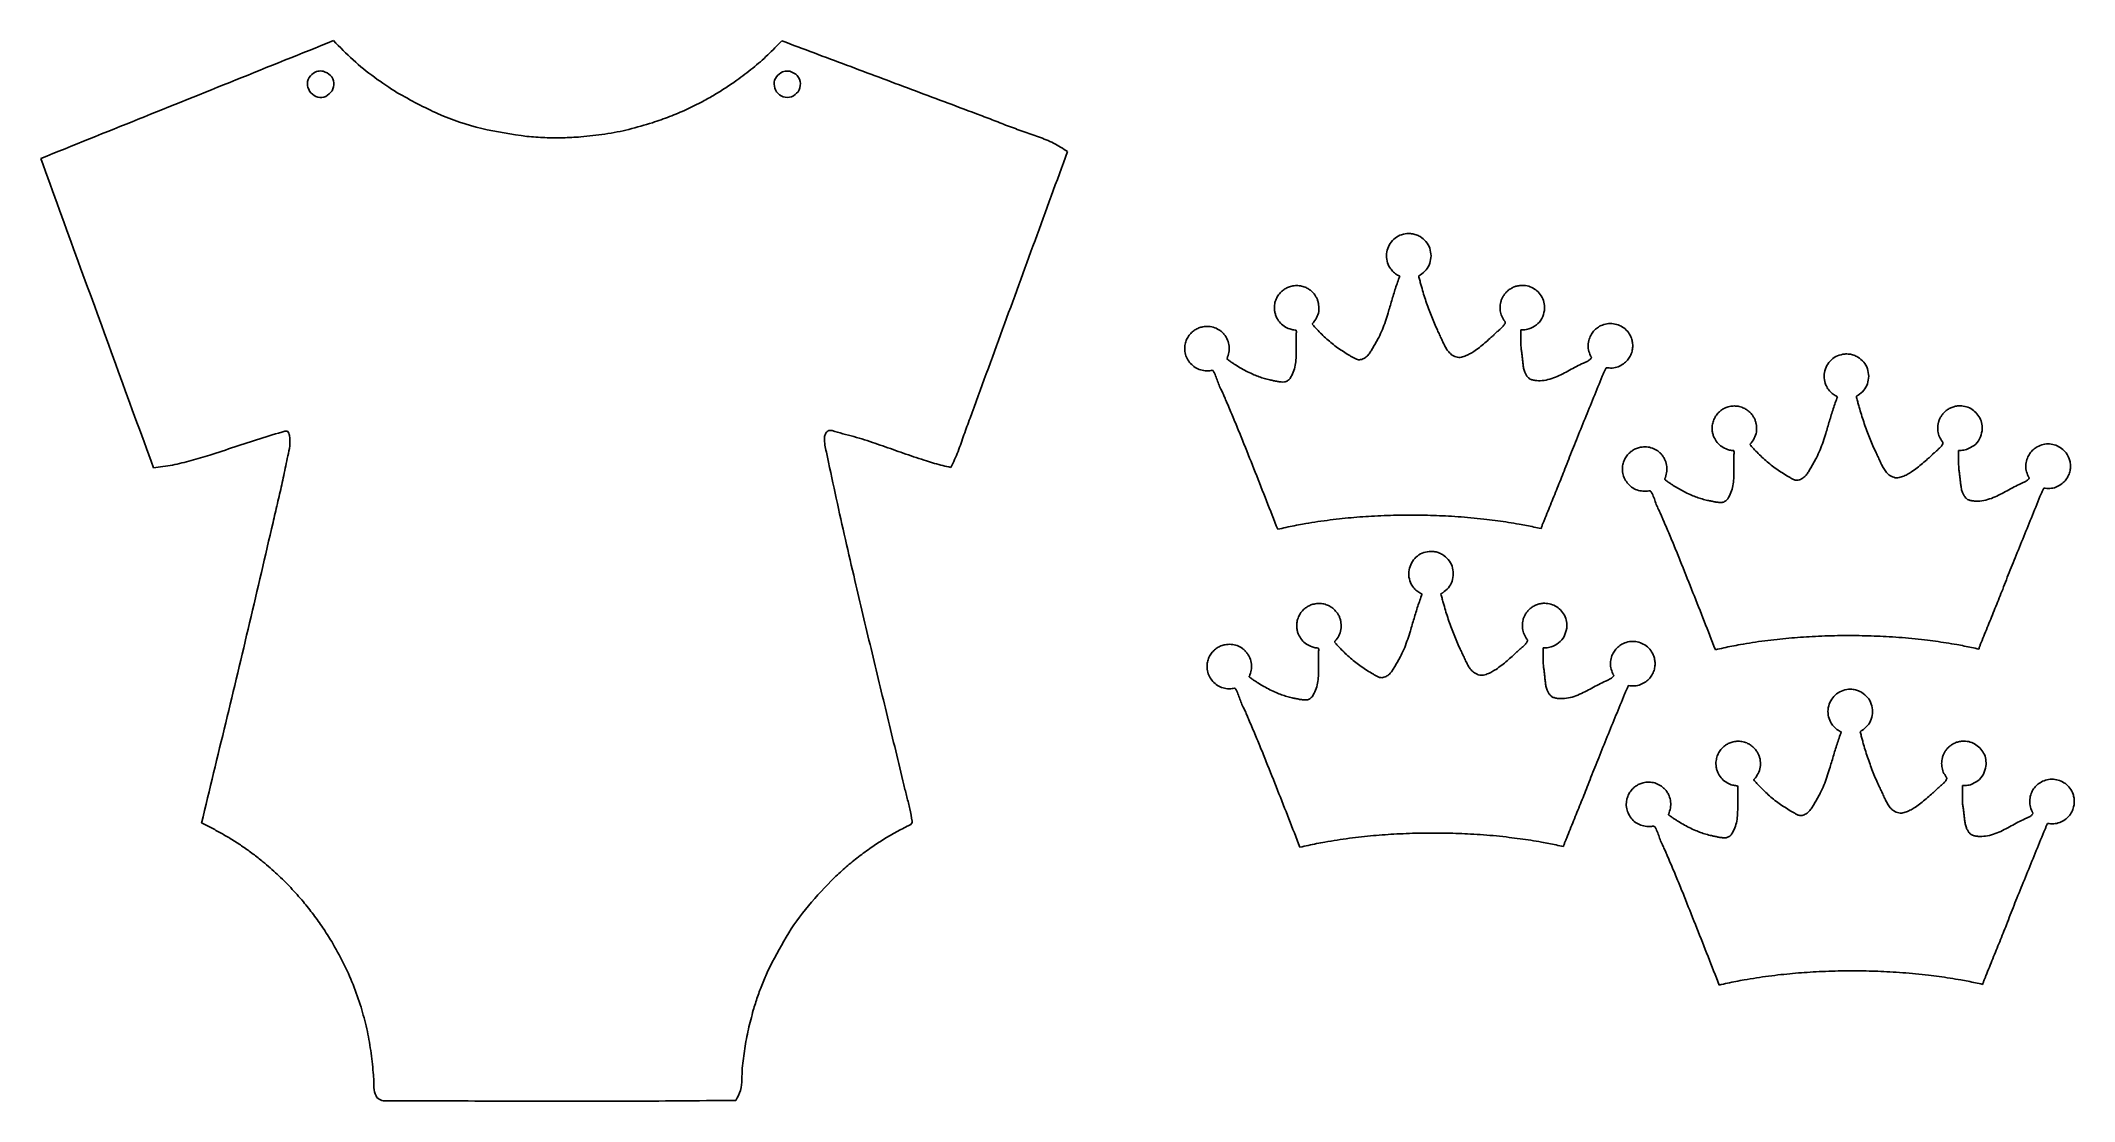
# Model space of a CAD drawing. Extents: x 0 to 167, y 0 to 87.
import ezdxf

# ---------------------------------------------------------------- set-up
doc = ezdxf.new("R2010")
doc.units = 0
doc.layers.get('0').update_dxf_attribs({"linetype": 'CONTINUOUS'})

msp = doc.modelspace()

# ---------------------------------------------------------------- linework, layer by layer
at = {"color": 7}
for points, knots in [([(24.040536, 87.125104), (21.369107, 86.04959), (16.026459, 83.898645), (8.012857, 80.671656), (2.670947, 78.519531), (0, 77.443471)], [0, 0, 0, 0, 8.639407, 17.278139, 25.916817, 25.916817, 25.916817, 25.916817]), ([(29.288176, 82.844358), (28.655316, 83.255997), (27.389703, 84.079207), (25.636185, 85.519422), (24.572372, 86.589924), (24.040536, 87.125104)], [0, 0, 0, 0, 2.263718, 4.52706, 6.789809, 6.789809, 6.789809, 6.789809]), ([(60.857836, 87.113251), (60.478853, 86.720675), (59.720912, 85.935548), (58.4898, 84.854111), (57.6159, 84.201145), (57.179069, 83.874751)], [0, 0, 0, 0, 1.636548, 3.272985, 4.908531, 4.908531, 4.908531, 4.908531]), ([(76.842902, 81.118004), (75.067052, 81.78492), (71.51553, 83.118685), (66.186602, 85.115575), (62.634189, 86.447322), (60.857836, 87.113251)], [0, 0, 0, 0, 5.690852, 11.381131, 17.072356, 17.072356, 17.072356, 17.072356]), ([(22.173636, 82.831376), (22.057165, 83.026639), (21.824198, 83.41721), (21.983863, 84.147099), (22.354077, 84.410592), (22.539396, 84.542489)], [0, 0, 0, 0, 0.664635, 1.329418, 1.995725, 1.995725, 1.995725, 1.995725]), ([(22.539396, 84.542489), (22.610721, 84.568567), (22.753339, 84.620711), (22.98237, 84.64601), (23.133256, 84.62743), (23.208827, 84.618124)], [0, 0, 0, 0, 0.227309, 0.454516, 0.682489, 0.682489, 0.682489, 0.682489]), ([(23.208827, 84.618124), (23.422893, 84.527973), (23.850415, 84.347928), (24.165381, 83.649891), (24.00655, 83.212872), (23.927082, 82.994218)], [0, 0, 0, 0, 0.679928, 1.357912, 2.036795, 2.036795, 2.036795, 2.036795]), ([(57.179069, 83.874751), (56.875091, 83.667985), (56.267282, 83.254551), (55.333935, 82.666342), (54.689908, 82.311842), (54.367853, 82.134569)], [0, 0, 0, 0, 1.102907, 2.205284, 3.307941, 3.307941, 3.307941, 3.307941]), ([(60.420956, 82.92084), (60.331944, 83.122982), (60.154123, 83.526808), (60.360243, 84.220682), (60.741211, 84.447228), (60.931778, 84.560551)], [0, 0, 0, 0, 0.649, 1.296524, 1.944614, 1.944614, 1.944614, 1.944614]), ([(60.931778, 84.560551), (60.996251, 84.581304), (61.125308, 84.622845), (61.330164, 84.632389), (61.465018, 84.619128), (61.532629, 84.61248)], [0, 0, 0, 0, 0.202416, 0.405175, 0.609043, 0.609043, 0.609043, 0.609043]), ([(61.532629, 84.61248), (61.751196, 84.516381), (62.188852, 84.323955), (62.492219, 83.590722), (62.301287, 83.150238), (62.206011, 82.930436)], [0, 0, 0, 0, 0.698381, 1.39843, 2.095689, 2.095689, 2.095689, 2.095689]), ([(23.927082, 82.994218), (23.774846, 82.821871), (23.470501, 82.477321), (22.716632, 82.406419), (22.354614, 82.689739), (22.173636, 82.831376)], [0, 0, 0, 0, 0.672552, 1.344549, 2.016319, 2.016319, 2.016319, 2.016319]), ([(39.932751, 79.255056), (38.687115, 79.438682), (36.196167, 79.805888), (32.594123, 81.017681), (30.39023, 82.235426), (29.288176, 82.844358)], [0, 0, 0, 0, 3.772861, 7.544737, 11.317351, 11.317351, 11.317351, 11.317351]), ([(54.367853, 82.134569), (53.922977, 81.910057), (53.033279, 81.461061), (51.659324, 80.867709), (50.715077, 80.548035), (50.242893, 80.388178)], [0, 0, 0, 0, 1.494856, 2.98953, 4.484584, 4.484584, 4.484584, 4.484584]), ([(62.206011, 82.930436), (62.039159, 82.766767), (61.704538, 82.438533), (60.929183, 82.432508), (60.590278, 82.758146), (60.420956, 82.92084)], [0, 0, 0, 0, 0.682899, 1.369543, 2.055135, 2.055135, 2.055135, 2.055135]), ([(50.242893, 80.388178), (49.601603, 80.19515), (48.319055, 79.809103), (46.344119, 79.420236), (45.01127, 79.286793), (44.344731, 79.22006)], [0, 0, 0, 0, 2.008386, 4.016671, 6.025645, 6.025645, 6.025645, 6.025645]), ([(80.684229, 79.664842), (80.254288, 79.818558), (79.394585, 80.125926), (78.125439, 80.639993), (77.270354, 80.95869), (76.842902, 81.118004)], [0, 0, 0, 0, 1.369632, 2.738697, 4.107183, 4.107183, 4.107183, 4.107183]), ([(44.344731, 79.22006), (43.854742, 79.189472), (42.87493, 79.128308), (41.400979, 79.141818), (40.422214, 79.217305), (39.932751, 79.255056)], [0, 0, 0, 0, 1.472531, 2.944562, 4.417079, 4.417079, 4.417079, 4.417079]), ([(84.322356, 78.01356), (83.947028, 78.255104), (83.196244, 78.738274), (81.947769, 79.230558), (81.10552, 79.520043), (80.684229, 79.664842)], [0, 0, 0, 0, 1.335818, 2.672093, 4.009425, 4.009425, 4.009425, 4.009425]), ([(0, 77.443471), (1.028912, 74.621809), (3.086789, 68.978341), (6.173813, 60.512771), (8.231604, 54.868748), (9.260558, 52.046576)], [0, 0, 0, 0, 9.010214, 18.020884, 27.032577, 27.032577, 27.032577, 27.032577]), ([(76.321073, 56.11114), (77.210212, 58.544788), (78.988463, 63.412016), (81.656003, 70.71266), (83.433582, 75.579956), (84.322356, 78.01356)], [0, 0, 0, 0, 7.772959, 15.545699, 23.318159, 23.318159, 23.318159, 23.318159]), ([(110.736098, 70.330907), (110.657457, 70.146138), (110.500122, 69.776473), (110.494287, 69.156303), (110.645927, 68.784261), (110.721704, 68.598344)], [0, 0, 0, 0, 0.598808, 1.198031, 1.796578, 1.796578, 1.796578, 1.796578]), ([(112.200549, 71.28002), (112.001296, 71.24456), (111.602606, 71.173608), (111.078524, 70.832416), (110.850222, 70.49805), (110.736098, 70.330907)], [0, 0, 0, 0, 0.603246, 1.207054, 1.810573, 1.810573, 1.810573, 1.810573]), ([(113.283718, 71.026302), (113.172118, 71.083845), (112.948862, 71.19896), (112.57757, 71.285557), (112.326262, 71.281866), (112.200549, 71.28002)], [0, 0, 0, 0, 0.375801, 0.75179, 1.128131, 1.128131, 1.128131, 1.128131]), ([(114.17554, 69.446704), (114.155055, 69.656977), (114.114075, 70.07763), (113.790658, 70.64629), (113.452679, 70.899646), (113.283718, 71.026302)], [0, 0, 0, 0, 0.629277, 1.258875, 1.88826, 1.88826, 1.88826, 1.88826]), ([(110.721704, 68.598344), (110.794176, 68.481863), (110.939044, 68.249019), (111.243363, 67.964052), (111.486388, 67.837138), (111.607882, 67.773691)], [0, 0, 0, 0, 0.410531, 0.820644, 1.230633, 1.230633, 1.230633, 1.230633]), ([(113.300651, 67.889402), (113.465777, 68.015392), (113.796004, 68.267351), (114.112921, 68.826541), (114.15467, 69.240014), (114.17554, 69.446704)], [0, 0, 0, 0, 0.619235, 1.238374, 1.857234, 1.857234, 1.857234, 1.857234]), ([(104.620342, 66.258158), (104.549056, 66.34444), (104.406514, 66.516968), (104.139289, 66.723155), (103.821254, 66.892935), (103.449302, 66.999324), (103.03937, 67.020568), (102.657623, 66.957546), (102.31991, 66.826891), (102.032591, 66.648148), (101.764618, 66.403499), (101.538089, 66.087774), (101.374432, 65.709043), (101.305819, 65.342323), (101.314178, 65.012659), (101.360275, 64.726132), (101.429772, 64.546368), (101.464533, 64.456451)], [0, 0, 0, 0, 0.334896, 0.669653, 1.004626, 1.411809, 1.81909, 2.226562, 2.562999, 2.899202, 3.23588, 3.645467, 4.055023, 4.464696, 4.753115, 5.041403, 5.329913, 5.329913, 5.329913, 5.329913]), ([(111.607882, 67.773691), (111.487203, 67.442992), (111.245826, 66.78154), (110.949936, 65.767597), (110.747539, 65.093478), (110.646351, 64.756453)], [0, 0, 0, 0, 1.05579, 2.111748, 3.167485, 3.167485, 3.167485, 3.167485]), ([(113.160669, 67.788367), (113.170313, 67.804823), (113.190628, 67.839486), (113.251303, 67.854322), (113.284243, 67.877739), (113.300651, 67.889402)], [0, 0, 0, 0, 0.055012, 0.115875, 0.176276, 0.176276, 0.176276, 0.176276]), ([(113.437247, 66.752329), (113.404294, 66.866806), (113.338384, 67.095779), (113.248887, 67.441883), (113.19008, 67.672851), (113.160669, 67.788367)], [0, 0, 0, 0, 0.357361, 0.714776, 1.072383, 1.072383, 1.072383, 1.072383]), ([(121.546338, 67.018747), (121.440284, 67.005756), (121.228224, 66.979781), (120.922307, 66.875393), (120.739273, 66.765134), (120.647742, 66.709996)], [0, 0, 0, 0, 0.320042, 0.639938, 0.959936, 0.959936, 0.959936, 0.959936]), ([(122.973253, 66.480267), (122.839872, 66.593531), (122.573194, 66.819987), (122.071383, 67.010436), (121.721406, 67.015976), (121.546338, 67.018747)], [0, 0, 0, 0, 0.522624, 1.044917, 1.567689, 1.567689, 1.567689, 1.567689]), ([(104.55656, 64.015902), (104.658225, 64.165959), (104.861555, 64.466074), (104.996282, 65.006515), (104.953368, 65.36665), (104.931916, 65.546676)], [0, 0, 0, 0, 0.541253, 1.082514, 1.623524, 1.623524, 1.623524, 1.623524]), ([(104.931916, 65.546676), (104.911218, 65.631145), (104.869807, 65.800147), (104.763285, 66.03993), (104.66798, 66.18543), (104.620342, 66.258158)], [0, 0, 0, 0, 0.260562, 0.521324, 0.781921, 0.781921, 0.781921, 0.781921]), ([(114.017213, 64.981102), (113.947338, 65.176105), (113.807592, 65.566098), (113.61189, 66.155991), (113.495459, 66.553556), (113.437247, 66.752329)], [0, 0, 0, 0, 0.621429, 1.242816, 1.864141, 1.864141, 1.864141, 1.864141]), ([(119.855827, 65.419958), (119.848944, 65.26055), (119.835179, 64.941774), (119.96293, 64.471402), (120.136671, 64.203693), (120.223562, 64.069807)], [0, 0, 0, 0, 0.476931, 0.953748, 1.430791, 1.430791, 1.430791, 1.430791]), ([(120.647742, 66.709996), (120.577905, 66.657265), (120.438307, 66.551864), (120.257447, 66.360659), (120.106874, 66.147316), (119.985726, 65.917885), (119.89669, 65.674665), (119.86945, 65.504872), (119.855827, 65.419958)], [0, 0, 0, 0, 0.262179, 0.524064, 0.785678, 1.043323, 1.300724, 1.558228, 1.558228, 1.558228, 1.558228]), ([(123.488873, 64.966144), (123.495361, 65.150266), (123.508337, 65.518487), (123.325442, 66.054519), (123.090645, 66.338356), (122.973253, 66.480267)], [0, 0, 0, 0, 0.549839, 1.09961, 1.649317, 1.649317, 1.649317, 1.649317]), ([(95.43288, 63.622767), (95.319127, 63.594102), (95.09169, 63.536789), (94.775669, 63.373917), (94.598013, 63.220728), (94.509167, 63.144118)], [0, 0, 0, 0, 0.351255, 0.70229, 1.053469, 1.053469, 1.053469, 1.053469]), ([(96.849636, 63.313733), (96.70742, 63.399011), (96.423019, 63.569549), (95.927246, 63.677605), (95.597676, 63.641047), (95.43288, 63.622767)], [0, 0, 0, 0, 0.495432, 0.990761, 1.486156, 1.486156, 1.486156, 1.486156]), ([(101.464533, 64.456451), (101.545241, 64.303775), (101.706683, 63.998375), (102.09855, 63.642102), (102.416804, 63.508043), (102.575924, 63.441016)], [0, 0, 0, 0, 0.515615, 1.031391, 1.547126, 1.547126, 1.547126, 1.547126]), ([(104.421376, 63.834151), (104.430026, 63.857973), (104.44772, 63.906697), (104.512329, 63.95236), (104.541861, 63.994786), (104.55656, 64.015902)], [0, 0, 0, 0, 0.074297, 0.151962, 0.228921, 0.228921, 0.228921, 0.228921]), ([(104.801529, 63.412511), (104.758529, 63.45864), (104.672523, 63.550906), (104.547386, 63.692888), (104.46339, 63.787052), (104.421376, 63.834151)], [0, 0, 0, 0, 0.189178, 0.378385, 0.567732, 0.567732, 0.567732, 0.567732]), ([(110.646351, 64.756453), (110.575121, 64.528076), (110.432688, 64.071409), (110.19021, 63.395095), (109.984039, 62.963225), (109.880964, 62.747313)], [0, 0, 0, 0, 0.717766, 1.435257, 2.152592, 2.152592, 2.152592, 2.152592]), ([(114.702449, 63.339133), (114.619652, 63.518695), (114.454047, 63.877838), (114.231929, 64.42806), (114.088791, 64.796738), (114.017213, 64.981102)], [0, 0, 0, 0, 0.593109, 1.186288, 1.779624, 1.779624, 1.779624, 1.779624]), ([(120.223562, 64.069807), (120.238917, 64.053218), (120.268117, 64.021673), (120.273288, 63.953841), (120.226347, 63.824897), (120.098073, 63.65199), (119.892252, 63.457049), (119.748306, 63.333659), (119.676333, 63.271964)], [0, 0, 0, 0, 0.066008, 0.125519, 0.191958, 0.474845, 0.759113, 1.043379, 1.043379, 1.043379, 1.043379]), ([(122.207302, 63.442709), (122.422424, 63.535718), (122.853065, 63.721907), (123.322747, 64.282593), (123.433521, 64.73839), (123.488873, 64.966144)], [0, 0, 0, 0, 0.696919, 1.395122, 2.092444, 2.092444, 2.092444, 2.092444]), ([(128.016847, 63.660302), (127.899111, 63.583385), (127.663603, 63.429527), (127.388775, 63.10495), (127.172619, 62.706458), (127.065626, 62.233365), (127.080182, 61.714726), (127.208471, 61.397861), (127.272627, 61.2394)], [0, 0, 0, 0, 0.419998, 0.84013, 1.260134, 1.769353, 2.278502, 2.787835, 2.787835, 2.787835, 2.787835]), ([(129.533227, 63.783916), (129.364634, 63.828718), (129.027366, 63.918346), (128.494066, 63.875425), (128.175886, 63.731995), (128.016847, 63.660302)], [0, 0, 0, 0, 0.521013, 1.042286, 1.56323, 1.56323, 1.56323, 1.56323]), ([(129.989016, 60.581258), (130.097455, 60.672292), (130.314281, 60.854314), (130.550367, 61.211775), (130.695972, 61.589277), (130.748574, 61.968254), (130.731931, 62.328093), (130.633704, 62.737207), (130.40375, 63.162116), (130.024423, 63.557765), (129.696943, 63.708539), (129.533227, 63.783916)], [0, 0, 0, 0, 0.422895, 0.84558, 1.268657, 1.627038, 1.985387, 2.343731, 2.880265, 3.417053, 3.953687, 3.953687, 3.953687, 3.953687]), ([(94.509167, 63.144118), (94.417493, 63.046203), (94.234008, 62.850226), (94.057055, 62.484932), (93.944994, 62.064543), (93.943317, 61.595575), (94.066289, 61.106301), (94.252994, 60.831322), (94.346324, 60.693864)], [0, 0, 0, 0, 0.400375, 0.801348, 1.202242, 1.697603, 2.193, 2.688166, 2.688166, 2.688166, 2.688166]), ([(97.474193, 61.148242), (97.523895, 61.313368), (97.623292, 61.643601), (97.596198, 62.166562), (97.456792, 62.589877), (97.263059, 62.901866), (97.076007, 63.128229), (96.925069, 63.251918), (96.849636, 63.313733)], [0, 0, 0, 0, 0.51413, 1.028199, 1.542078, 1.83392, 2.126183, 2.418168, 2.418168, 2.418168, 2.418168]), ([(102.575924, 63.441016), (102.631792, 63.423371), (102.743569, 63.388068), (102.918128, 63.364102), (103.034638, 63.352164), (103.092956, 63.346189)], [0, 0, 0, 0, 0.17545, 0.35103, 0.526989, 0.526989, 0.526989, 0.526989]), ([(103.107913, 62.96914), (103.10373, 62.755222), (103.095361, 62.32734), (103.107822, 61.685455), (103.095841, 61.25767), (103.089851, 61.04382)], [0, 0, 0, 0, 0.641828, 1.283798, 1.925512, 1.925512, 1.925512, 1.925512]), ([(103.092956, 63.346189), (103.10501, 63.305576), (103.12934, 63.223603), (103.108404, 63.096258), (103.108077, 63.011444), (103.107913, 62.96914)], [0, 0, 0, 0, 0.125416, 0.253143, 0.380244, 0.380244, 0.380244, 0.380244]), ([(107.456676, 61.280322), (107.134169, 61.480877), (106.489099, 61.882024), (105.598958, 62.59846), (105.067348, 63.141151), (104.801529, 63.412511)], [0, 0, 0, 0, 1.138694, 2.27759, 3.41661, 3.41661, 3.41661, 3.41661]), ([(109.880964, 62.747313), (109.820245, 62.636369), (109.698804, 62.414474), (109.511713, 62.084446), (109.385712, 61.865185), (109.322729, 61.755584)], [0, 0, 0, 0, 0.379415, 0.758849, 1.138077, 1.138077, 1.138077, 1.138077]), ([(116.565962, 61.10478), (116.489407, 61.106142), (116.335872, 61.108872), (116.116876, 61.18567), (115.86826, 61.318082), (115.61794, 61.545082), (115.400592, 61.864864), (115.221174, 62.21735), (115.05011, 62.584867), (114.881162, 62.964278), (114.762011, 63.2142), (114.702449, 63.339133)], [0, 0, 0, 0, 0.228345, 0.457956, 0.687266, 1.071382, 1.456232, 1.841726, 2.257026, 2.672408, 3.087607, 3.087607, 3.087607, 3.087607]), ([(119.014804, 62.664622), (118.871366, 62.541105), (118.584536, 62.294112), (118.152203, 61.925554), (117.844261, 61.705351), (117.690336, 61.595282)], [0, 0, 0, 0, 0.56795, 1.135714, 1.703142, 1.703142, 1.703142, 1.703142]), ([(119.676333, 63.271964), (119.600853, 63.206628), (119.449888, 63.07595), (119.240321, 62.861742), (119.08998, 62.730332), (119.014804, 62.664622)], [0, 0, 0, 0, 0.299374, 0.598768, 0.898208, 0.898208, 0.898208, 0.898208]), ([(121.548313, 63.364251), (121.622429, 63.36351), (121.770524, 63.362029), (121.992293, 63.386025), (122.135592, 63.423804), (122.207302, 63.442709)], [0, 0, 0, 0, 0.222287, 0.444162, 0.666409, 0.666409, 0.666409, 0.666409]), ([(121.572867, 61.835453), (121.564571, 61.981509), (121.547974, 62.27372), (121.551129, 62.712882), (121.548507, 63.029196), (121.548601, 63.222764), (121.548539, 63.293508), (121.548389, 63.340663), (121.548313, 63.364251)], [0, 0, 0, 0, 0.438757, 0.877809, 1.317043, 1.387807, 1.458509, 1.529274, 1.529274, 1.529274, 1.529274]), ([(121.693093, 60.889444), (121.68283, 60.994913), (121.662303, 61.205844), (121.622836, 61.521395), (121.589526, 61.730748), (121.572867, 61.835453)], [0, 0, 0, 0, 0.317895, 0.63577, 0.953822, 0.953822, 0.953822, 0.953822]), ([(94.346324, 60.693864), (94.460389, 60.573081), (94.688459, 60.331578), (95.135272, 60.088532), (95.46349, 60.035265), (95.627613, 60.008629)], [0, 0, 0, 0, 0.496627, 0.992999, 1.489462, 1.489462, 1.489462, 1.489462]), ([(97.420853, 60.968467), (97.418792, 60.989306), (97.414504, 61.032665), (97.454432, 61.086438), (97.46764, 61.127747), (97.474193, 61.148242)], [0, 0, 0, 0, 0.060726, 0.126353, 0.19097, 0.19097, 0.19097, 0.19097]), ([(100.943551, 59.257071), (100.793538, 59.291995), (100.493498, 59.361847), (100.055815, 59.511263), (99.594074, 59.695289), (99.110949, 59.918964), (98.610656, 60.186136), (98.204857, 60.429949), (97.887282, 60.637762), (97.652904, 60.801547), (97.498205, 60.912825), (97.420853, 60.968467)], [0, 0, 0, 0, 0.46181, 0.923664, 1.3856, 1.952761, 2.51976, 3.086336, 3.372356, 3.658194, 3.944051, 3.944051, 3.944051, 3.944051]), ([(103.089851, 61.04382), (103.073533, 60.848607), (103.040912, 60.458344), (102.886443, 59.885652), (102.695417, 59.542974), (102.599913, 59.371653)], [0, 0, 0, 0, 0.587326, 1.174158, 1.760869, 1.760869, 1.760869, 1.760869]), ([(108.125824, 60.926416), (108.048881, 60.960486), (107.894848, 61.028692), (107.677122, 61.15712), (107.53014, 61.239264), (107.456676, 61.280322)], [0, 0, 0, 0, 0.252223, 0.504928, 0.757454, 0.757454, 0.757454, 0.757454]), ([(109.322729, 61.755584), (109.263553, 61.659339), (109.145248, 61.466924), (108.932459, 61.201834), (108.699362, 61.027841), (108.482664, 60.942161), (108.304681, 60.900274), (108.185244, 60.917731), (108.125824, 60.926416)], [0, 0, 0, 0, 0.338834, 0.677401, 1.014824, 1.195182, 1.375619, 1.554255, 1.554255, 1.554255, 1.554255]), ([(117.690336, 61.595282), (117.572594, 61.524985), (117.337163, 61.384423), (116.966781, 61.200089), (116.699439, 61.136519), (116.565962, 61.10478)], [0, 0, 0, 0, 0.4117, 0.823213, 1.233527, 1.233527, 1.233527, 1.233527]), ([(122.320473, 59.312387), (122.255337, 59.36294), (122.124675, 59.464349), (121.982885, 59.669868), (121.857883, 59.918052), (121.773232, 60.216523), (121.729499, 60.552507), (121.705227, 60.777143), (121.693093, 60.889444)], [0, 0, 0, 0, 0.245996, 0.493468, 0.740337, 1.078302, 1.417295, 1.756187, 1.756187, 1.756187, 1.756187]), ([(126.683347, 60.633751), (126.491218, 60.543219), (126.106882, 60.362117), (125.551362, 60.049491), (125.175443, 59.851603), (124.987473, 59.752653)], [0, 0, 0, 0, 0.636952, 1.274166, 1.911454, 1.911454, 1.911454, 1.911454]), ([(127.354753, 61.072607), (127.295085, 61.004415), (127.175335, 60.867557), (126.928965, 60.746526), (126.765231, 60.671348), (126.683347, 60.633751)], [0, 0, 0, 0, 0.269127, 0.540125, 0.811236, 0.811236, 0.811236, 0.811236]), ([(127.272627, 61.2394), (127.281484, 61.220045), (127.299401, 61.180893), (127.338253, 61.131049), (127.349483, 61.091274), (127.354753, 61.072607)], [0, 0, 0, 0, 0.063766, 0.128986, 0.186664, 0.186664, 0.186664, 0.186664]), ([(128.23952, 59.563), (128.272469, 59.64118), (128.338365, 59.797538), (128.441203, 60.030388), (128.510696, 60.185206), (128.545449, 60.262629)], [0, 0, 0, 0, 0.254514, 0.509021, 0.763616, 0.763616, 0.763616, 0.763616]), ([(128.545449, 60.262629), (128.713627, 60.244596), (129.04979, 60.208551), (129.556871, 60.314495), (129.844961, 60.492333), (129.989016, 60.581258)], [0, 0, 0, 0, 0.505764, 1.010943, 1.516189, 1.516189, 1.516189, 1.516189]), ([(146.679638, 60.436196), (146.60033, 60.251053), (146.441648, 59.880614), (146.446285, 59.265879), (146.614993, 58.747567), (146.886693, 58.356307), (147.186204, 58.06881), (147.429874, 57.942067), (147.551704, 57.878698)], [0, 0, 0, 0, 0.598794, 1.198089, 1.796847, 2.207049, 2.61725, 3.02742, 3.02742, 3.02742, 3.02742]), ([(148.144371, 61.385309), (147.94507, 61.349857), (147.546322, 61.278928), (147.022201, 60.937673), (146.793812, 60.603335), (146.679638, 60.436196)], [0, 0, 0, 0, 0.603378, 1.207195, 1.810797, 1.810797, 1.810797, 1.810797]), ([(149.22754, 61.131591), (149.115897, 61.189131), (148.892607, 61.304213), (148.521332, 61.390851), (148.270064, 61.387157), (148.144371, 61.385309)], [0, 0, 0, 0, 0.375915, 0.751842, 1.128121, 1.128121, 1.128121, 1.128121]), ([(150.11908, 59.551711), (150.098668, 59.762005), (150.057833, 60.182715), (149.734495, 60.751505), (149.396502, 61.004913), (149.22754, 61.131591)], [0, 0, 0, 0, 0.629316, 1.258997, 1.888421, 1.888421, 1.888421, 1.888421]), ([(95.627613, 60.008629), (95.692016, 60.005172), (95.820765, 59.998262), (96.014241, 60.012407), (96.140849, 60.036788), (96.204193, 60.048987)], [0, 0, 0, 0, 0.193362, 0.386549, 0.579985, 0.579985, 0.579985, 0.579985]), ([(96.204193, 60.048987), (96.233653, 60.031576), (96.293646, 59.99612), (96.339914, 59.900892), (96.37327, 59.840762), (96.389896, 59.810791)], [0, 0, 0, 0, 0.10043, 0.204521, 0.307962, 0.307962, 0.307962, 0.307962]), ([(96.389896, 59.810791), (96.45354, 59.666988), (96.580956, 59.379091), (96.710624, 58.92379), (96.849625, 58.640902), (96.919062, 58.499587)], [0, 0, 0, 0, 0.471353, 0.943653, 1.415089, 1.415089, 1.415089, 1.415089]), ([(96.919062, 58.499587), (96.975292, 58.38579), (97.087766, 58.158168), (97.231541, 57.805496), (97.331979, 57.572437), (97.382189, 57.455929)], [0, 0, 0, 0, 0.380662, 0.761424, 1.142046, 1.142046, 1.142046, 1.142046]), ([(101.862467, 59.087738), (101.759362, 59.100545), (101.553078, 59.12617), (101.249035, 59.19562), (101.045368, 59.23659), (100.943551, 59.257071)], [0, 0, 0, 0, 0.311481, 0.623188, 0.934796, 0.934796, 0.934796, 0.934796]), ([(102.599913, 59.371653), (102.53712, 59.303309), (102.411393, 59.166466), (102.139658, 59.069193), (101.954912, 59.081553), (101.862467, 59.087738)], [0, 0, 0, 0, 0.275432, 0.551482, 0.827967, 0.827967, 0.827967, 0.827967]), ([(124.987473, 59.752653), (124.792736, 59.657652), (124.403267, 59.467653), (123.784375, 59.263636), (123.260851, 59.185882), (122.859851, 59.194664), (122.584131, 59.228322), (122.40827, 59.284394), (122.320473, 59.312387)], [0, 0, 0, 0, 0.649508, 1.299, 1.947746, 2.224452, 2.501202, 2.777111, 2.777111, 2.777111, 2.777111]), ([(126.111282, 54.331447), (126.347783, 54.912704), (126.820786, 56.075221), (127.529135, 57.819505), (128.002721, 58.981825), (128.23952, 59.563)], [0, 0, 0, 0, 1.882587, 3.765183, 5.64788, 5.64788, 5.64788, 5.64788]), ([(149.244473, 57.994409), (149.409597, 58.120396), (149.739813, 58.372345), (150.056691, 58.93155), (150.098287, 59.345022), (150.11908, 59.551711)], [0, 0, 0, 0, 0.619227, 1.23833, 1.857156, 1.857156, 1.857156, 1.857156]), ([(97.382189, 57.455929), (97.545233, 57.074492), (97.871315, 56.311629), (98.349164, 55.162525), (98.657482, 54.392297), (98.811644, 54.007173)], [0, 0, 0, 0, 1.244465, 2.488892, 3.73338, 3.73338, 3.73338, 3.73338]), ([(140.564164, 56.363164), (140.492917, 56.449473), (140.350471, 56.622032), (140.083525, 56.828551), (139.765233, 56.997815), (139.393389, 57.10454), (138.983389, 57.125638), (138.601746, 57.062498), (138.26401, 56.932022), (137.976705, 56.753344), (137.708614, 56.508736), (137.482206, 56.192896), (137.318383, 55.814236), (137.249922, 55.447513), (137.258336, 55.117856), (137.304411, 54.831321), (137.373519, 54.651412), (137.408073, 54.561458)], [0, 0, 0, 0, 0.3349, 0.669578, 1.00448, 1.411758, 1.819098, 2.226457, 2.562787, 2.89909, 3.23563, 3.645407, 4.054987, 4.464452, 4.752945, 5.041353, 5.329761, 5.329761, 5.329761, 5.329761]), ([(147.551704, 57.878698), (147.431028, 57.54804), (147.189656, 56.886671), (146.893697, 55.872748), (146.691352, 55.198571), (146.590173, 54.86146)], [0, 0, 0, 0, 1.055671, 2.11151, 3.167487, 3.167487, 3.167487, 3.167487]), ([(149.104209, 57.893373), (149.113981, 57.909791), (149.134545, 57.944341), (149.195096, 57.959427), (149.228069, 57.982787), (149.244473, 57.994409)], [0, 0, 0, 0, 0.055159, 0.116084, 0.176408, 0.176408, 0.176408, 0.176408]), ([(149.380787, 56.857336), (149.347951, 56.971906), (149.282282, 57.201038), (149.19258, 57.547084), (149.133661, 57.777962), (149.104209, 57.893373)], [0, 0, 0, 0, 0.357534, 0.715042, 1.072376, 1.072376, 1.072376, 1.072376]), ([(149.961318, 55.086391), (149.891347, 55.281325), (149.751398, 55.67121), (149.555483, 56.261005), (149.439017, 56.658563), (149.380787, 56.857336)], [0, 0, 0, 0, 0.621333, 1.242716, 1.864054, 1.864054, 1.864054, 1.864054]), ([(156.591282, 56.815002), (156.521536, 56.762305), (156.382012, 56.656886), (156.201128, 56.465726), (156.05042, 56.252446), (155.9295, 56.022987), (155.840507, 55.77981), (155.813465, 55.609965), (155.799931, 55.524964)], [0, 0, 0, 0, 0.261904, 0.523921, 0.78566, 1.043096, 1.300329, 1.55804, 1.55804, 1.55804, 1.55804]), ([(157.49016, 57.123753), (157.38404, 57.110766), (157.171889, 57.084802), (156.865873, 56.980414), (156.682816, 56.870142), (156.591282, 56.815002)], [0, 0, 0, 0, 0.320238, 0.640204, 0.960211, 0.960211, 0.960211, 0.960211]), ([(158.917076, 56.585273), (158.783726, 56.698598), (158.517095, 56.92519), (158.015178, 57.115472), (157.665201, 57.120992), (157.49016, 57.123753)], [0, 0, 0, 0, 0.522649, 1.045038, 1.567742, 1.567742, 1.567742, 1.567742]), ([(64.377147, 54.615927), (64.405932, 54.710864), (64.462625, 54.89784), (64.688853, 55.134508), (64.891085, 55.108091), (64.992391, 55.094858)], [0, 0, 0, 0, 0.298743, 0.588365, 0.879077, 0.879077, 0.879077, 0.879077]), ([(74.745427, 52.063791), (74.951755, 52.500626), (75.364589, 53.374669), (75.812108, 54.754608), (76.151417, 55.658959), (76.321073, 56.11114)], [0, 0, 0, 0, 1.447781, 2.896799, 4.345846, 4.345846, 4.345846, 4.345846]), ([(140.500382, 54.121191), (140.602064, 54.271225), (140.805424, 54.571287), (140.940288, 55.111736), (140.897253, 55.471896), (140.875738, 55.651964)], [0, 0, 0, 0, 0.541231, 1.082446, 1.623589, 1.623589, 1.623589, 1.623589]), ([(140.875738, 55.651964), (140.855073, 55.736362), (140.813718, 55.905256), (140.70739, 56.145058), (140.611911, 56.290455), (140.564164, 56.363164)], [0, 0, 0, 0, 0.260338, 0.520981, 0.781701, 0.781701, 0.781701, 0.781701]), ([(155.799931, 55.524964), (155.792887, 55.365542), (155.778806, 55.046829), (155.906497, 54.576514), (156.080214, 54.308932), (156.167102, 54.175096)], [0, 0, 0, 0, 0.47698, 0.953567, 1.430482, 1.430482, 1.430482, 1.430482]), ([(159.432696, 55.071716), (159.439241, 55.25575), (159.452333, 55.623829), (159.269271, 56.15965), (159.03448, 56.443392), (158.917076, 56.585273)], [0, 0, 0, 0, 0.549564, 1.099158, 1.648834, 1.648834, 1.648834, 1.648834]), ([(13.877713, 53.086564), (14.56436, 53.305361), (15.937456, 53.742892), (17.984559, 54.437008), (19.367599, 54.840613), (20.058944, 55.042364)], [0, 0, 0, 0, 2.162, 4.32338, 6.483664, 6.483664, 6.483664, 6.483664]), ([(20.058944, 55.042364), (20.133203, 55.056715), (20.27931, 55.084949), (20.393583, 54.875496), (20.423724, 54.745525), (20.43938, 54.678016)], [0, 0, 0, 0, 0.204308, 0.401987, 0.615638, 0.615638, 0.615638, 0.615638]), ([(20.43938, 54.678016), (20.460145, 54.398388), (20.50185, 53.836795), (20.277485, 53.019217), (20.178629, 52.467809), (20.129218, 52.192202)], [0, 0, 0, 0, 0.834758, 1.676499, 2.517645, 2.517645, 2.517645, 2.517645]), ([(64.608004, 52.912151), (64.569048, 53.099831), (64.491013, 53.475782), (64.359212, 54.039378), (64.371185, 54.424288), (64.377147, 54.615927)], [0, 0, 0, 0, 0.575712, 1.153236, 1.725885, 1.725885, 1.725885, 1.725885]), ([(64.992391, 55.094858), (65.287172, 55.004601), (65.877112, 54.823972), (66.778735, 54.611529), (67.368942, 54.429352), (67.664189, 54.33822)], [0, 0, 0, 0, 0.92465, 1.850482, 2.777215, 2.777215, 2.777215, 2.777215]), ([(67.664189, 54.33822), (68.230272, 54.147955), (69.362846, 53.767287), (71.048292, 53.156769), (72.183589, 52.782778), (72.751244, 52.59578)], [0, 0, 0, 0, 1.791561, 3.584416, 5.37731, 5.37731, 5.37731, 5.37731]), ([(98.811644, 54.007173), (99.122586, 53.227938), (99.74448, 51.669442), (100.664283, 49.326552), (101.276245, 47.764137), (101.58222, 46.982944)], [0, 0, 0, 0, 2.516945, 5.033971, 7.550905, 7.550905, 7.550905, 7.550905]), ([(125.175433, 51.942436), (125.276542, 52.208982), (125.478763, 52.74208), (125.787433, 53.53977), (126.003328, 54.067543), (126.111282, 54.331447)], [0, 0, 0, 0, 0.85524, 1.710501, 2.565873, 2.565873, 2.565873, 2.565873]), ([(131.376702, 53.728056), (131.262965, 53.699374), (131.035556, 53.642027), (130.719644, 53.479014), (130.54189, 53.325956), (130.452989, 53.249407)], [0, 0, 0, 0, 0.351212, 0.702221, 1.05342, 1.05342, 1.05342, 1.05342]), ([(132.79374, 53.419022), (132.651492, 53.504227), (132.36698, 53.674646), (131.871171, 53.78266), (131.541525, 53.746257), (131.376702, 53.728056)], [0, 0, 0, 0, 0.495409, 0.990871, 1.486328, 1.486328, 1.486328, 1.486328]), ([(137.408073, 54.561458), (137.488864, 54.408851), (137.650489, 54.103555), (138.042484, 53.747357), (138.360839, 53.613325), (138.520029, 53.546304)], [0, 0, 0, 0, 0.515554, 1.031389, 1.547307, 1.547307, 1.547307, 1.547307]), ([(138.520029, 53.546304), (138.575911, 53.528601), (138.687685, 53.49319), (138.862182, 53.469305), (138.97857, 53.457233), (139.036778, 53.451196)], [0, 0, 0, 0, 0.175538, 0.351109, 0.52676, 0.52676, 0.52676, 0.52676]), ([(139.036778, 53.451196), (139.048889, 53.410649), (139.073349, 53.328761), (139.052372, 53.20139), (139.052324, 53.116512), (139.0523, 53.074147)], [0, 0, 0, 0, 0.125264, 0.252985, 0.380265, 0.380265, 0.380265, 0.380265]), ([(140.365198, 53.939158), (140.373831, 53.962978), (140.39149, 54.011705), (140.456071, 54.057517), (140.485642, 54.10001), (140.500382, 54.121191)], [0, 0, 0, 0, 0.074279, 0.151951, 0.229143, 0.229143, 0.229143, 0.229143]), ([(140.745351, 53.5178), (140.702293, 53.563869), (140.61618, 53.656006), (140.491194, 53.798032), (140.4072, 53.892112), (140.365198, 53.939158)], [0, 0, 0, 0, 0.189164, 0.378321, 0.567525, 0.567525, 0.567525, 0.567525]), ([(143.400498, 51.385329), (143.077942, 51.585877), (142.432806, 51.986988), (141.54268, 52.703564), (141.011145, 53.246371), (140.745351, 53.5178)], [0, 0, 0, 0, 1.138805, 2.277698, 3.416813, 3.416813, 3.416813, 3.416813]), ([(146.590173, 54.86146), (146.518863, 54.633129), (146.376259, 54.176517), (146.133828, 53.500203), (145.927789, 53.068257), (145.824787, 52.85232)], [0, 0, 0, 0, 0.717704, 1.435254, 2.152568, 2.152568, 2.152568, 2.152568]), ([(150.646553, 53.444422), (150.563664, 53.624), (150.397887, 53.983153), (150.175698, 54.533354), (150.032772, 54.902062), (149.961318, 55.086391)], [0, 0, 0, 0, 0.59327, 1.18653, 1.779635, 1.779635, 1.779635, 1.779635]), ([(152.509784, 51.209787), (152.433159, 51.211162), (152.279522, 51.213918), (152.060497, 51.290833), (151.811737, 51.422986), (151.561728, 51.650301), (151.344351, 51.969966), (151.164634, 52.322258), (150.993896, 52.689871), (150.824968, 53.069294), (150.706028, 53.319372), (150.646553, 53.444422)], [0, 0, 0, 0, 0.228547, 0.458247, 0.687507, 1.071566, 1.456364, 1.841891, 2.257054, 2.672386, 3.087789, 3.087789, 3.087789, 3.087789]), ([(156.167102, 54.175096), (156.182517, 54.158447), (156.211794, 54.126824), (156.216886, 54.058864), (156.169851, 53.929997), (156.041716, 53.757037), (155.835844, 53.562124), (155.691863, 53.438689), (155.619873, 53.376971)], [0, 0, 0, 0, 0.066242, 0.125819, 0.192286, 0.474999, 0.759356, 1.04371, 1.04371, 1.04371, 1.04371]), ([(157.492136, 53.46954), (157.566225, 53.468785), (157.714305, 53.467275), (157.935997, 53.49105), (158.07922, 53.528825), (158.150842, 53.547716)], [0, 0, 0, 0, 0.222213, 0.444125, 0.666101, 0.666101, 0.666101, 0.666101]), ([(157.516689, 51.94046), (157.50843, 52.086541), (157.491906, 52.378822), (157.494945, 52.818077), (157.493169, 53.13442), (157.492421, 53.32799), (157.492189, 53.398733), (157.492154, 53.445931), (157.492136, 53.46954)], [0, 0, 0, 0, 0.438827, 0.878014, 1.317321, 1.38796, 1.458725, 1.529553, 1.529553, 1.529553, 1.529553]), ([(158.150842, 53.547716), (158.36596, 53.640832), (158.796569, 53.827226), (159.266415, 54.387949), (159.377285, 54.843861), (159.432696, 55.071716)], [0, 0, 0, 0, 0.697055, 1.395322, 2.092963, 2.092963, 2.092963, 2.092963]), ([(163.960669, 53.765309), (163.842879, 53.688494), (163.607276, 53.534849), (163.332412, 53.210276), (163.116132, 52.811802), (163.009233, 52.338574), (163.023867, 51.819973), (163.152068, 51.503113), (163.216167, 51.344689)], [0, 0, 0, 0, 0.419955, 0.839991, 1.26016, 1.769426, 2.278641, 2.787815, 2.787815, 2.787815, 2.787815]), ([(165.477331, 53.889204), (165.308731, 53.933931), (164.97141, 54.023416), (164.438059, 53.980415), (164.119777, 53.837001), (163.960669, 53.765309)], [0, 0, 0, 0, 0.520984, 1.042335, 1.563468, 1.563468, 1.563468, 1.563468]), ([(165.932556, 50.686264), (166.041064, 50.777362), (166.25798, 50.959474), (166.494169, 51.317024), (166.639798, 51.694537), (166.692359, 52.073525), (166.675528, 52.433409), (166.577707, 52.842729), (166.347412, 53.267533), (165.968292, 53.663095), (165.640962, 53.813845), (165.477331, 53.889204)], [0, 0, 0, 0, 0.423176, 0.845962, 1.269053, 1.627373, 1.985735, 2.344365, 2.880888, 3.417484, 3.953853, 3.953853, 3.953853, 3.953853]), ([(9.260558, 52.046576), (9.784289, 52.105643), (10.83262, 52.223877), (12.361896, 52.63793), (13.372439, 52.937019), (13.877713, 53.086564)], [0, 0, 0, 0, 1.578853, 3.160328, 4.741824, 4.741824, 4.741824, 4.741824]), ([(20.129218, 52.192202), (20.021465, 51.673891), (19.805925, 50.637097), (19.436846, 49.092014), (19.199833, 48.059816), (19.081327, 47.54372)], [0, 0, 0, 0, 1.588088, 3.176703, 4.765297, 4.765297, 4.765297, 4.765297]), ([(66.862396, 42.7863), (66.601371, 43.908946), (66.079306, 46.154307), (65.324659, 49.529041), (64.846896, 51.784419), (64.608004, 52.912151)], [0, 0, 0, 0, 3.45777, 6.915754, 10.374005, 10.374005, 10.374005, 10.374005]), ([(72.751244, 52.59578), (72.970908, 52.52938), (73.410067, 52.396631), (74.075628, 52.221214), (74.522133, 52.116272), (74.745427, 52.063791)], [0, 0, 0, 0, 0.688397, 1.376269, 2.064393, 2.064393, 2.064393, 2.064393]), ([(123.482947, 47.755104), (123.67102, 48.220359), (124.047173, 49.150884), (124.613675, 50.545715), (124.988186, 51.476875), (125.175433, 51.942436)], [0, 0, 0, 0, 1.50549, 3.011031, 4.516444, 4.516444, 4.516444, 4.516444]), ([(130.452989, 53.249407), (130.361371, 53.151412), (130.177993, 52.955272), (130.00096, 52.58998), (129.888745, 52.169563), (129.887394, 51.700568), (130.010381, 51.211316), (130.197095, 50.93633), (130.290429, 50.798871)], [0, 0, 0, 0, 0.400446, 0.801512, 1.202432, 1.697791, 2.193208, 2.688379, 2.688379, 2.688379, 2.688379]), ([(133.418016, 51.253249), (133.467794, 51.418434), (133.567322, 51.748709), (133.540319, 52.271696), (133.400894, 52.69501), (133.207001, 53.006892), (133.020087, 53.233444), (132.86916, 53.357187), (132.79374, 53.419022)], [0, 0, 0, 0, 0.514359, 1.028426, 1.542123, 1.834092, 2.126419, 2.418405, 2.418405, 2.418405, 2.418405]), ([(139.0523, 53.074147), (139.048023, 52.86025), (139.039468, 52.432412), (139.051698, 51.790522), (139.039681, 51.362718), (139.033673, 51.148827)], [0, 0, 0, 0, 0.641769, 1.283675, 1.925517, 1.925517, 1.925517, 1.925517]), ([(145.266551, 51.860591), (145.20732, 51.764362), (145.088924, 51.572012), (144.876197, 51.306785), (144.642859, 51.133392), (144.42647, 51.047143), (144.248389, 51.005347), (144.128862, 51.022945), (144.069364, 51.031704)], [0, 0, 0, 0, 0.338899, 0.677417, 1.014833, 1.194971, 1.375469, 1.554371, 1.554371, 1.554371, 1.554371]), ([(145.824787, 52.85232), (145.764015, 52.741402), (145.642482, 52.519588), (145.455433, 52.189538), (145.329509, 51.970236), (145.266551, 51.860591)], [0, 0, 0, 0, 0.379421, 0.75877, 1.138075, 1.138075, 1.138075, 1.138075]), ([(154.958344, 52.769629), (154.814899, 52.646165), (154.528035, 52.399261), (154.095782, 52.030696), (153.787807, 51.810586), (153.633876, 51.700571)], [0, 0, 0, 0, 0.567862, 1.135619, 1.702966, 1.702966, 1.702966, 1.702966]), ([(155.619873, 53.376971), (155.544443, 53.311625), (155.393543, 53.180899), (155.183917, 52.966754), (155.033539, 52.835341), (154.958344, 52.769629)], [0, 0, 0, 0, 0.29928, 0.59872, 0.898206, 0.898206, 0.898206, 0.898206]), ([(157.636916, 50.994451), (157.626652, 51.09992), (157.606125, 51.310851), (157.566658, 51.626401), (157.533348, 51.835754), (157.516689, 51.94046)], [0, 0, 0, 0, 0.317895, 0.63577, 0.953822, 0.953822, 0.953822, 0.953822]), ([(130.290429, 50.798871), (130.404411, 50.678049), (130.632303, 50.436481), (131.079167, 50.193693), (131.407323, 50.140513), (131.571436, 50.113918)], [0, 0, 0, 0, 0.49652, 0.992732, 1.489156, 1.489156, 1.489156, 1.489156]), ([(131.571436, 50.113918), (131.635838, 50.110385), (131.76458, 50.103323), (131.958066, 50.117416), (132.084672, 50.141795), (132.148016, 50.153993)], [0, 0, 0, 0, 0.193368, 0.386551, 0.579984, 0.579984, 0.579984, 0.579984]), ([(132.148016, 50.153993), (132.177485, 50.136682), (132.23756, 50.101392), (132.2838, 50.006171), (132.317496, 49.946226), (132.334282, 49.916362)], [0, 0, 0, 0, 0.100288, 0.204438, 0.307831, 0.307831, 0.307831, 0.307831]), ([(133.364676, 51.073473), (133.362735, 51.094356), (133.358704, 51.13773), (133.398508, 51.191475), (133.411549, 51.232771), (133.418016, 51.253249)], [0, 0, 0, 0, 0.060857, 0.1264, 0.190869, 0.190869, 0.190869, 0.190869]), ([(136.887656, 49.362078), (136.737599, 49.396996), (136.437531, 49.466823), (135.999858, 49.616276), (135.538162, 49.80029), (135.055092, 50.024055), (134.554793, 50.291424), (134.149224, 50.535582), (133.831388, 50.742969), (133.596941, 50.906609), (133.442115, 51.017839), (133.364676, 51.073473)], [0, 0, 0, 0, 0.461932, 0.923726, 1.385604, 1.952743, 2.519786, 3.086608, 3.372315, 3.658181, 3.944238, 3.944238, 3.944238, 3.944238]), ([(139.033673, 51.148827), (139.01743, 50.953598), (138.98496, 50.563329), (138.830675, 49.990717), (138.639734, 49.648156), (138.5443, 49.476942)], [0, 0, 0, 0, 0.587354, 1.174136, 1.760464, 1.760464, 1.760464, 1.760464]), ([(144.069364, 51.031704), (143.992466, 51.065707), (143.838474, 51.1338), (143.620817, 51.262101), (143.473913, 51.344267), (143.400498, 51.385329)], [0, 0, 0, 0, 0.252016, 0.504676, 0.757079, 0.757079, 0.757079, 0.757079]), ([(153.633876, 51.700571), (153.516185, 51.630179), (153.280849, 51.489421), (152.910546, 51.304965), (152.643219, 51.241477), (152.509784, 51.209787)], [0, 0, 0, 0, 0.411713, 0.823275, 1.233427, 1.233427, 1.233427, 1.233427]), ([(158.264013, 49.417676), (158.198952, 49.468213), (158.068427, 49.5696), (157.926682, 49.774968), (157.801672, 50.023122), (157.717031, 50.321596), (157.673142, 50.657562), (157.64899, 50.882169), (157.636916, 50.994451)], [0, 0, 0, 0, 0.245798, 0.493117, 0.739916, 1.078019, 1.41696, 1.755775, 1.755775, 1.755775, 1.755775]), ([(162.626887, 50.73904), (162.434817, 50.648539), (162.050528, 50.467466), (161.495183, 50.1546), (161.119268, 49.956645), (160.931296, 49.85766)], [0, 0, 0, 0, 0.63675, 1.273995, 1.911337, 1.911337, 1.911337, 1.911337]), ([(163.298858, 51.177613), (163.239154, 51.109473), (163.119285, 50.972664), (162.872787, 50.851645), (162.708866, 50.776581), (162.626887, 50.73904)], [0, 0, 0, 0, 0.26909, 0.540264, 0.811565, 0.811565, 0.811565, 0.811565]), ([(163.216167, 51.344689), (163.225103, 51.325333), (163.243184, 51.286171), (163.282151, 51.23622), (163.293517, 51.196349), (163.298858, 51.177613)], [0, 0, 0, 0, 0.06387, 0.129229, 0.187164, 0.187164, 0.187164, 0.187164]), ([(164.18306, 49.668289), (164.216079, 49.746441), (164.2821, 49.902704), (164.384967, 50.135444), (164.454312, 50.290231), (164.488989, 50.367636)], [0, 0, 0, 0, 0.254521, 0.508903, 0.763355, 0.763355, 0.763355, 0.763355]), ([(164.488989, 50.367636), (164.657228, 50.34966), (164.993449, 50.313735), (165.500548, 50.419509), (165.788564, 50.597353), (165.932556, 50.686264)], [0, 0, 0, 0, 0.505945, 1.011111, 1.516162, 1.516162, 1.516162, 1.516162]), ([(132.334282, 49.916362), (132.397865, 49.772418), (132.525138, 49.48429), (132.654941, 49.028855), (132.793994, 48.745916), (132.863449, 48.604593)], [0, 0, 0, 0, 0.471671, 0.944131, 1.415612, 1.415612, 1.415612, 1.415612]), ([(132.863449, 48.604593), (132.919553, 48.490832), (133.031817, 48.263194), (133.175528, 47.910583), (133.275857, 47.677468), (133.326011, 47.560936)], [0, 0, 0, 0, 0.380404, 0.761192, 1.141813, 1.141813, 1.141813, 1.141813]), ([(137.806289, 49.192744), (137.703208, 49.20555), (137.496993, 49.231169), (137.193047, 49.300635), (136.989449, 49.341598), (136.887656, 49.362078)], [0, 0, 0, 0, 0.311409, 0.622983, 0.934519, 0.934519, 0.934519, 0.934519]), ([(138.5443, 49.476942), (138.481488, 49.408521), (138.355716, 49.271518), (138.083731, 49.174199), (137.898824, 49.186559), (137.806289, 49.192744)], [0, 0, 0, 0, 0.275628, 0.5519, 0.828656, 0.828656, 0.828656, 0.828656]), ([(160.931296, 49.85766), (160.736536, 49.762664), (160.347008, 49.572667), (159.728007, 49.368641), (159.204449, 49.291322), (158.803448, 49.299773), (158.527731, 49.333565), (158.351831, 49.389667), (158.264013, 49.417676)], [0, 0, 0, 0, 0.64957, 1.299169, 1.947961, 2.224538, 2.501359, 2.777346, 2.777346, 2.777346, 2.777346]), ([(162.054822, 44.436453), (162.291353, 45.017761), (162.764401, 46.180343), (163.473023, 47.924609), (163.946378, 49.087055), (164.18306, 49.668289)], [0, 0, 0, 0, 1.88276, 3.765413, 5.648141, 5.648141, 5.648141, 5.648141]), ([(19.081327, 47.54372), (18.443808, 44.797515), (17.168799, 39.305229), (15.192629, 31.081817), (13.875005, 25.599688), (13.216184, 22.858589)], [0, 0, 0, 0, 8.457666, 16.914947, 25.372438, 25.372438, 25.372438, 25.372438]), ([(101.58222, 46.982944), (101.808727, 47.036163), (102.26179, 47.14261), (102.945991, 47.282104), (103.403677, 47.367139), (103.632564, 47.409664)], [0, 0, 0, 0, 0.697993, 1.396133, 2.094549, 2.094549, 2.094549, 2.094549]), ([(103.632564, 47.409664), (103.966188, 47.466578), (104.633455, 47.580408), (105.638785, 47.723896), (106.311291, 47.801146), (106.647544, 47.839771)], [0, 0, 0, 0, 1.015302, 2.030665, 3.04603, 3.04603, 3.04603, 3.04603]), ([(106.647544, 47.839771), (106.9675, 47.873249), (107.607477, 47.940212), (108.569804, 48.015916), (109.212118, 48.055026), (109.533267, 48.07458)], [0, 0, 0, 0, 0.965074, 1.930349, 2.895577, 2.895577, 2.895577, 2.895577]), ([(109.533267, 48.07458), (109.880449, 48.090268), (110.574868, 48.121646), (111.617309, 48.147856), (112.312453, 48.150934), (112.660007, 48.152473)], [0, 0, 0, 0, 1.042594, 2.085355, 3.12801, 3.12801, 3.12801, 3.12801]), ([(112.660007, 48.152473), (112.986436, 48.149213), (113.639269, 48.142692), (114.61823, 48.11603), (115.270256, 48.084069), (115.596247, 48.068089)], [0, 0, 0, 0, 0.979329, 1.958585, 2.937711, 2.937711, 2.937711, 2.937711]), ([(115.596247, 48.068089), (115.949201, 48.046294), (116.655083, 48.002706), (117.712256, 47.913517), (118.415063, 47.835), (118.766449, 47.795744)], [0, 0, 0, 0, 1.060864, 2.121652, 3.182332, 3.182332, 3.182332, 3.182332]), ([(118.766449, 47.795744), (119.061517, 47.759628), (119.651645, 47.687396), (120.533954, 47.557019), (121.119884, 47.456336), (121.412847, 47.405996)], [0, 0, 0, 0, 0.891789, 1.783553, 2.675306, 2.675306, 2.675306, 2.675306]), ([(121.412847, 47.405996), (121.61409, 47.368704), (122.016594, 47.294118), (122.618387, 47.17156), (123.018068, 47.082698), (123.21794, 47.03826)], [0, 0, 0, 0, 0.614001, 1.228054, 1.842305, 1.842305, 1.842305, 1.842305]), ([(123.21794, 47.03826), (123.241179, 47.119967), (123.287716, 47.283587), (123.389564, 47.517734), (123.451823, 47.675989), (123.482947, 47.755104)], [0, 0, 0, 0, 0.254546, 0.509731, 0.764835, 0.764835, 0.764835, 0.764835]), ([(133.326011, 47.560936), (133.489147, 47.1795), (133.815406, 46.416657), (134.293422, 45.267582), (134.601641, 44.49731), (134.755749, 44.11218)], [0, 0, 0, 0, 1.244568, 2.489046, 3.733492, 3.733492, 3.733492, 3.733492]), ([(114.031889, 45.165151), (113.832584, 45.129679), (113.433824, 45.058708), (112.909777, 44.717395), (112.681341, 44.383125), (112.567156, 44.216038)], [0, 0, 0, 0, 0.603393, 1.207244, 1.810748, 1.810748, 1.810748, 1.810748]), ([(115.114776, 44.911151), (115.003206, 44.968768), (114.78005, 45.084009), (114.408824, 45.170693), (114.157578, 45.166999), (114.031889, 45.165151)], [0, 0, 0, 0, 0.375819, 0.751691, 1.12796, 1.12796, 1.12796, 1.12796]), ([(112.567156, 44.216038), (112.487845, 44.030849), (112.329172, 43.660352), (112.333831, 43.045551), (112.502437, 42.527137), (112.774281, 42.135983), (113.073722, 41.84845), (113.317367, 41.721667), (113.439222, 41.658258)], [0, 0, 0, 0, 0.598922, 1.198227, 1.797115, 2.207301, 2.617367, 3.027654, 3.027654, 3.027654, 3.027654]), ([(116.006598, 43.331553), (115.986198, 43.541871), (115.945394, 43.962565), (115.621879, 44.531269), (115.283805, 44.784528), (115.114776, 44.911151)], [0, 0, 0, 0, 0.629369, 1.258913, 1.888399, 1.888399, 1.888399, 1.888399]), ([(134.755749, 44.11218), (135.066691, 43.332945), (135.688585, 41.774448), (136.608388, 39.431559), (137.220349, 37.869144), (137.526324, 37.087951)], [0, 0, 0, 0, 2.516945, 5.033971, 7.550905, 7.550905, 7.550905, 7.550905]), ([(161.118973, 42.047724), (161.220161, 42.314219), (161.422544, 42.847231), (161.731156, 43.644847), (161.946937, 44.172592), (162.054822, 44.436453)], [0, 0, 0, 0, 0.85518, 1.710431, 2.565607, 2.565607, 2.565607, 2.565607]), ([(70.892247, 25.984764), (70.440884, 27.850971), (69.538184, 31.583278), (68.182353, 37.180802), (67.302346, 40.917951), (66.862396, 42.7863)], [0, 0, 0, 0, 5.760047, 11.519767, 17.2781, 17.2781, 17.2781, 17.2781]), ([(114.991727, 41.673216), (115.001494, 41.689633), (115.022038, 41.724167), (115.082505, 41.739246), (115.115371, 41.762628), (115.131709, 41.774251)], [0, 0, 0, 0, 0.055153, 0.116011, 0.176167, 0.176167, 0.176167, 0.176167]), ([(115.131709, 41.774251), (115.296844, 41.900266), (115.627045, 42.152242), (115.944185, 42.711339), (115.985795, 43.124833), (116.006598, 43.331553)], [0, 0, 0, 0, 0.619323, 1.238384, 1.857284, 1.857284, 1.857284, 1.857284]), ([(159.426769, 37.860393), (159.614885, 38.325575), (159.991132, 39.255979), (160.55736, 40.650884), (160.931766, 41.582103), (161.118973, 42.047724)], [0, 0, 0, 0, 1.505336, 3.010801, 4.516338, 4.516338, 4.516338, 4.516338]), ([(106.451682, 40.143007), (106.380437, 40.229304), (106.237982, 40.401853), (105.970951, 40.60827), (105.652937, 40.778103), (105.280881, 40.884164), (104.871001, 40.90525), (104.489249, 40.842374), (104.151436, 40.711889), (103.864098, 40.533108), (103.596234, 40.28825), (103.369602, 39.972594), (103.20599, 39.59382), (103.137446, 39.227125), (103.145803, 38.897452), (103.191806, 38.610938), (103.261185, 38.431178), (103.295873, 38.3413)], [0, 0, 0, 0, 0.334861, 0.669546, 1.004599, 1.41171, 1.818983, 2.226437, 2.562887, 2.899176, 3.235804, 3.645566, 4.055039, 4.464639, 4.753121, 5.041459, 5.329784, 5.329784, 5.329784, 5.329784]), ([(106.763256, 39.431524), (106.742651, 39.515993), (106.701423, 39.685009), (106.594972, 39.924876), (106.499447, 40.070294), (106.451682, 40.143007)], [0, 0, 0, 0, 0.260496, 0.521232, 0.781994, 0.781994, 0.781994, 0.781994]), ([(113.439222, 41.658258), (113.318538, 41.32769), (113.077116, 40.666408), (112.781242, 39.65255), (112.578875, 38.978387), (112.477691, 38.641302)], [0, 0, 0, 0, 1.055425, 2.111313, 3.16722, 3.16722, 3.16722, 3.16722]), ([(115.268587, 40.637178), (115.235615, 40.751678), (115.169666, 40.980699), (115.080027, 41.326791), (115.02116, 41.557741), (114.991727, 41.673216)], [0, 0, 0, 0, 0.357441, 0.714952, 1.072455, 1.072455, 1.072455, 1.072455]), ([(115.848836, 38.866233), (115.778867, 39.061146), (115.638925, 39.450982), (115.443029, 40.040756), (115.326737, 40.43836), (115.268587, 40.637178)], [0, 0, 0, 0, 0.62127, 1.242571, 1.863972, 1.863972, 1.863972, 1.863972]), ([(124.804311, 40.365116), (124.670885, 40.478889), (124.404108, 40.706372), (123.90305, 40.888418), (123.443987, 40.923855), (123.059249, 40.862492), (122.754945, 40.758386), (122.490015, 40.612284), (122.27067, 40.434718), (122.08849, 40.245559), (121.937952, 40.031931), (121.817046, 39.80248), (121.728111, 39.559257), (121.700633, 39.389476), (121.686884, 39.304524)], [0, 0, 0, 0, 0.52254, 1.044787, 1.567365, 1.887564, 2.207498, 2.527777, 2.789586, 3.051462, 3.313213, 3.570685, 3.828006, 4.085693, 4.085693, 4.085693, 4.085693]), ([(125.319931, 38.850993), (125.326532, 39.035057), (125.339734, 39.403241), (125.156544, 39.939223), (124.921731, 40.223141), (124.804311, 40.365116)], [0, 0, 0, 0, 0.549645, 1.099456, 1.649389, 1.649389, 1.649389, 1.649389]), ([(106.3879, 37.901033), (106.489583, 38.051042), (106.692966, 38.351085), (106.82779, 38.891457), (106.784762, 39.251544), (106.763256, 39.431524)], [0, 0, 0, 0, 0.541169, 1.082434, 1.623316, 1.623316, 1.623316, 1.623316]), ([(112.477691, 38.641302), (112.406457, 38.412989), (112.263999, 37.956392), (112.021514, 37.280086), (111.815375, 36.848138), (111.712304, 36.632162)], [0, 0, 0, 0, 0.717587, 1.435078, 2.152584, 2.152584, 2.152584, 2.152584]), ([(116.534071, 37.223982), (116.451198, 37.403562), (116.285445, 37.762737), (116.063352, 38.313069), (115.920342, 38.681842), (115.848836, 38.866233)], [0, 0, 0, 0, 0.593253, 1.186557, 1.779893, 1.779893, 1.779893, 1.779893]), ([(121.686884, 39.304524), (121.679999, 39.145145), (121.666231, 38.826464), (121.793978, 38.356263), (121.967728, 38.088731), (122.05462, 37.954938)], [0, 0, 0, 0, 0.476848, 0.953463, 1.43027, 1.43027, 1.43027, 1.43027]), ([(124.03836, 37.327276), (124.25356, 37.420327), (124.684284, 37.606568), (125.154217, 38.167261), (125.264717, 38.62318), (125.319931, 38.850993)], [0, 0, 0, 0, 0.697204, 1.395456, 2.092809, 2.092809, 2.092809, 2.092809]), ([(96.340507, 37.028967), (96.248883, 36.931), (96.06547, 36.734889), (95.888547, 36.369641), (95.776221, 35.949328), (95.774924, 35.480374), (95.897921, 34.991055), (96.084614, 34.715959), (96.177947, 34.578431)], [0, 0, 0, 0, 0.40039, 0.801503, 1.20217, 1.69754, 2.193027, 2.688368, 2.688368, 2.688368, 2.688368]), ([(97.26422, 37.507333), (97.150467, 37.478669), (96.923043, 37.421361), (96.607051, 37.258568), (96.429359, 37.105504), (96.340507, 37.028967)], [0, 0, 0, 0, 0.351252, 0.702254, 1.053309, 1.053309, 1.053309, 1.053309]), ([(98.681258, 37.198582), (98.539032, 37.283787), (98.254571, 37.454202), (97.758736, 37.562173), (97.429082, 37.525616), (97.26422, 37.507333)], [0, 0, 0, 0, 0.495349, 0.990733, 1.486327, 1.486327, 1.486327, 1.486327]), ([(99.305533, 35.032809), (99.355325, 35.197948), (99.454897, 35.528187), (99.42803, 36.051231), (99.288351, 36.47454), (99.094581, 36.786555), (98.907595, 37.013065), (98.756675, 37.136767), (98.681258, 37.198582)], [0, 0, 0, 0, 0.514252, 1.028379, 1.542175, 1.834251, 2.12653, 2.418475, 2.418475, 2.418475, 2.418475]), ([(103.295873, 38.3413), (103.376583, 38.188621), (103.538035, 37.883203), (103.929908, 37.526887), (104.248146, 37.392684), (104.407264, 37.325582)], [0, 0, 0, 0, 0.515624, 1.03145, 1.547272, 1.547272, 1.547272, 1.547272]), ([(104.407264, 37.325582), (104.463237, 37.307942), (104.575106, 37.272685), (104.74965, 37.248729), (104.86606, 37.236937), (104.924296, 37.231038)], [0, 0, 0, 0, 0.175749, 0.351256, 0.526943, 0.526943, 0.526943, 0.526943]), ([(104.939818, 36.853424), (104.935542, 36.639573), (104.926988, 36.211784), (104.939271, 35.569991), (104.927405, 35.142233), (104.921473, 34.928387)], [0, 0, 0, 0, 0.641633, 1.283529, 1.925231, 1.925231, 1.925231, 1.925231]), ([(104.924296, 37.231038), (104.936411, 37.190379), (104.960856, 37.108346), (104.939892, 36.980794), (104.939843, 36.895839), (104.939818, 36.853424)], [0, 0, 0, 0, 0.125591, 0.253395, 0.380821, 0.380821, 0.380821, 0.380821]), ([(106.252716, 37.719), (106.261411, 37.742765), (106.279205, 37.791398), (106.343643, 37.83731), (106.373177, 37.879835), (106.3879, 37.901033)], [0, 0, 0, 0, 0.07422, 0.151891, 0.229093, 0.229093, 0.229093, 0.229093]), ([(106.632869, 37.29736), (106.589848, 37.34351), (106.503801, 37.435818), (106.378657, 37.577794), (106.294687, 37.671942), (106.252716, 37.719)], [0, 0, 0, 0, 0.189267, 0.378562, 0.567732, 0.567732, 0.567732, 0.567732]), ([(109.288016, 35.165453), (108.965458, 35.365927), (108.32031, 35.766893), (107.430224, 36.483331), (106.898667, 37.026004), (106.632869, 37.29736)], [0, 0, 0, 0, 1.138691, 2.277493, 3.41646, 3.41646, 3.41646, 3.41646]), ([(118.397302, 34.989629), (118.320701, 34.991002), (118.167131, 34.993755), (117.948198, 35.070681), (117.699489, 35.202926), (117.449227, 35.43002), (117.231869, 35.749842), (117.052948, 36.102502), (116.881617, 36.469814), (116.712627, 36.849115), (116.59358, 37.099047), (116.534071, 37.223982)], [0, 0, 0, 0, 0.228474, 0.458045, 0.68724, 1.071533, 1.456313, 1.841805, 2.256951, 2.672293, 3.087429, 3.087429, 3.087429, 3.087429]), ([(121.507391, 37.156813), (121.431905, 37.091529), (121.280906, 36.960938), (121.071419, 36.746733), (120.921045, 36.61541), (120.845862, 36.549753)], [0, 0, 0, 0, 0.299284, 0.598671, 0.89802, 0.89802, 0.89802, 0.89802]), ([(122.05462, 37.954938), (122.070096, 37.938293), (122.099489, 37.90668), (122.104437, 37.838567), (122.05746, 37.70965), (121.929025, 37.536839), (121.723302, 37.341945), (121.579365, 37.218527), (121.507391, 37.156813)], [0, 0, 0, 0, 0.066325, 0.125968, 0.192642, 0.47526, 0.759521, 1.043821, 1.043821, 1.043821, 1.043821]), ([(123.379371, 37.2491), (123.453507, 37.248284), (123.601639, 37.246654), (123.823422, 37.270574), (123.966693, 37.308369), (124.03836, 37.327276)], [0, 0, 0, 0, 0.222347, 0.444277, 0.6664, 0.6664, 0.6664, 0.6664]), ([(123.404207, 35.72002), (123.395948, 35.866139), (123.379428, 36.158414), (123.382461, 36.597574), (123.380689, 36.913851), (123.379937, 37.107425), (123.379653, 37.178262), (123.379465, 37.225487), (123.379371, 37.2491)], [0, 0, 0, 0, 0.438942, 0.877993, 1.317038, 1.387877, 1.458715, 1.529553, 1.529553, 1.529553, 1.529553]), ([(129.848187, 37.544869), (129.730392, 37.468032), (129.494764, 37.314332), (129.219955, 36.989625), (129.003642, 36.591137), (128.896935, 36.117929), (128.911438, 35.59945), (129.039602, 35.28265), (129.103684, 35.124249)], [0, 0, 0, 0, 0.419998, 0.840136, 1.26037, 1.769536, 2.278613, 2.787698, 2.787698, 2.787698, 2.787698]), ([(131.364849, 37.668764), (131.196207, 37.713493), (130.858864, 37.802966), (130.325513, 37.759978), (130.007273, 37.616562), (129.848187, 37.544869)], [0, 0, 0, 0, 0.521107, 1.042395, 1.56347, 1.56347, 1.56347, 1.56347]), ([(131.820073, 34.465824), (131.928582, 34.55692), (132.145485, 34.739015), (132.381632, 35.096468), (132.527434, 35.473914), (132.579669, 35.852942), (132.563023, 36.212807), (132.465192, 36.622073), (132.234917, 37.046832), (131.85579, 37.44244), (131.528477, 37.593332), (131.364849, 37.668764)], [0, 0, 0, 0, 0.423169, 0.845894, 1.268799, 1.627288, 1.985648, 2.34408, 2.880612, 3.417259, 3.953723, 3.953723, 3.953723, 3.953723]), ([(137.526324, 37.087951), (137.752856, 37.141112), (138.205981, 37.247449), (138.890159, 37.387039), (139.347822, 37.472125), (139.576669, 37.514671)], [0, 0, 0, 0, 0.698026, 1.396241, 2.094545, 2.094545, 2.094545, 2.094545]), ([(139.576669, 37.514671), (139.910268, 37.571583), (140.577462, 37.685406), (141.582693, 37.828853), (142.255137, 37.905947), (142.591367, 37.944496)], [0, 0, 0, 0, 1.015228, 2.030446, 3.045715, 3.045715, 3.045715, 3.045715]), ([(142.591367, 37.944496), (142.911317, 37.978182), (143.551268, 38.04556), (144.513616, 38.121142), (145.155939, 38.159917), (145.477089, 38.179304)], [0, 0, 0, 0, 0.965124, 1.930395, 2.895594, 2.895594, 2.895594, 2.895594]), ([(145.477089, 38.179304), (145.824315, 38.195143), (146.518776, 38.226821), (147.561318, 38.253088), (148.256512, 38.256016), (148.604111, 38.25748)], [0, 0, 0, 0, 1.042746, 2.085519, 3.128309, 3.128309, 3.128309, 3.128309]), ([(148.604111, 38.25748), (148.930477, 38.254236), (149.583247, 38.247748), (150.562214, 38.221208), (151.214298, 38.189133), (151.540351, 38.173096)], [0, 0, 0, 0, 0.97914, 1.958394, 2.937714, 2.937714, 2.937714, 2.937714]), ([(151.540351, 38.173096), (151.893285, 38.15136), (152.599131, 38.107891), (153.656288, 38.018618), (154.359124, 37.940229), (154.710553, 37.901033)], [0, 0, 0, 0, 1.060793, 2.121517, 3.182308, 3.182308, 3.182308, 3.182308]), ([(154.710553, 37.901033), (155.005552, 37.864916), (155.595561, 37.792679), (156.477683, 37.662314), (157.063493, 37.561626), (157.356387, 37.511284)], [0, 0, 0, 0, 0.891581, 1.783201, 2.674748, 2.674748, 2.674748, 2.674748]), ([(157.356387, 37.511284), (157.557694, 37.473936), (157.960278, 37.399245), (158.562197, 37.276747), (158.961889, 37.187764), (159.161762, 37.143267)], [0, 0, 0, 0, 0.614222, 1.228348, 1.842638, 1.842638, 1.842638, 1.842638]), ([(159.161762, 37.143267), (159.185003, 37.224977), (159.231547, 37.388621), (159.333412, 37.622855), (159.395649, 37.78121), (159.426769, 37.860393)], [0, 0, 0, 0, 0.254556, 0.509809, 0.765097, 0.765097, 0.765097, 0.765097]), ([(109.956882, 34.811547), (109.879983, 34.845551), (109.725979, 34.913651), (109.508305, 35.042015), (109.361426, 35.124318), (109.288016, 35.165453)], [0, 0, 0, 0, 0.252021, 0.504716, 0.757217, 0.757217, 0.757217, 0.757217]), ([(111.153787, 35.640716), (111.094622, 35.544347), (110.976402, 35.351788), (110.763745, 35.086546), (110.530469, 34.913104), (110.314054, 34.826929), (110.135866, 34.785304), (110.016362, 34.802826), (109.956882, 34.811547)], [0, 0, 0, 0, 0.339145, 0.677665, 1.014706, 1.195168, 1.375652, 1.554497, 1.554497, 1.554497, 1.554497]), ([(111.712304, 36.632162), (111.65158, 36.521285), (111.530104, 36.299484), (111.342968, 35.969523), (111.216842, 35.750309), (111.153787, 35.640716)], [0, 0, 0, 0, 0.379246, 0.758653, 1.13797, 1.13797, 1.13797, 1.13797]), ([(119.521393, 35.480413), (119.403704, 35.410038), (119.168368, 35.269313), (118.79803, 35.084971), (118.530732, 35.021375), (118.397302, 34.989629)], [0, 0, 0, 0, 0.411682, 0.823217, 1.233403, 1.233403, 1.233403, 1.233403]), ([(120.845862, 36.549753), (120.702539, 36.426204), (120.415868, 36.179083), (119.983533, 35.810508), (119.675413, 35.590426), (119.521393, 35.480413)], [0, 0, 0, 0, 0.567753, 1.135606, 1.703161, 1.703161, 1.703161, 1.703161]), ([(123.524151, 34.774011), (123.514021, 34.879503), (123.49376, 35.090491), (123.454239, 35.40603), (123.420884, 35.615356), (123.404207, 35.72002)], [0, 0, 0, 0, 0.317925, 0.63586, 0.953797, 0.953797, 0.953797, 0.953797]), ([(129.103684, 35.124249), (129.112607, 35.104873), (129.130665, 35.065657), (129.1695, 35.015539), (129.180979, 34.975644), (129.186376, 34.956891)], [0, 0, 0, 0, 0.063907, 0.129348, 0.187394, 0.187394, 0.187394, 0.187394]), ([(96.177947, 34.578431), (96.291928, 34.457609), (96.519821, 34.216041), (96.966684, 33.973253), (97.29484, 33.920073), (97.458953, 33.893478)], [0, 0, 0, 0, 0.49652, 0.992732, 1.489156, 1.489156, 1.489156, 1.489156]), ([(97.458953, 33.893478), (97.523376, 33.890004), (97.652159, 33.883059), (97.845629, 33.896954), (97.972228, 33.921165), (98.035533, 33.933271)], [0, 0, 0, 0, 0.193427, 0.386662, 0.579928, 0.579928, 0.579928, 0.579928]), ([(98.035533, 33.933271), (98.065, 33.915979), (98.125072, 33.880727), (98.171325, 33.785453), (98.204816, 33.725337), (98.221518, 33.695358)], [0, 0, 0, 0, 0.100249, 0.204369, 0.307951, 0.307951, 0.307951, 0.307951]), ([(98.221518, 33.695358), (98.285182, 33.551532), (98.41264, 33.263587), (98.542435, 32.808287), (98.681508, 32.525426), (98.750967, 32.384153)], [0, 0, 0, 0, 0.471439, 0.943842, 1.415195, 1.415195, 1.415195, 1.415195]), ([(99.252476, 34.853033), (99.250401, 34.873896), (99.246092, 34.917231), (99.286034, 34.970965), (99.299063, 35.012287), (99.305533, 35.032809)], [0, 0, 0, 0, 0.060789, 0.12627, 0.190876, 0.190876, 0.190876, 0.190876]), ([(102.774891, 33.141638), (102.624898, 33.176503), (102.324899, 33.246235), (101.887347, 33.395791), (101.425705, 33.579871), (100.942622, 33.803539), (100.442311, 34.070787), (100.036609, 34.314856), (99.718801, 34.522454), (99.484467, 34.686212), (99.329787, 34.79744), (99.252476, 34.853033)], [0, 0, 0, 0, 0.461708, 0.923453, 1.385345, 1.952453, 2.519432, 3.086217, 3.372215, 3.658098, 3.943774, 3.943774, 3.943774, 3.943774]), ([(104.921473, 34.928387), (104.90516, 34.733134), (104.872554, 34.342869), (104.718017, 33.770226), (104.526833, 33.427728), (104.431253, 33.256502)], [0, 0, 0, 0, 0.587441, 1.174162, 1.760729, 1.760729, 1.760729, 1.760729]), ([(124.151531, 33.197236), (124.086433, 33.247742), (123.955858, 33.349047), (123.814199, 33.554529), (123.688796, 33.802546), (123.604582, 34.101273), (123.560779, 34.437204), (123.536357, 34.661772), (123.524151, 34.774011)], [0, 0, 0, 0, 0.245813, 0.49305, 0.740078, 1.07817, 1.417163, 1.755888, 1.755888, 1.755888, 1.755888]), ([(126.818813, 33.637502), (126.624027, 33.54238), (126.234573, 33.352193), (125.615715, 33.148208), (125.09222, 33.070754), (124.691223, 33.0795), (124.415318, 33.113179), (124.239377, 33.169243), (124.151531, 33.197236)], [0, 0, 0, 0, 0.649801, 1.299204, 1.947533, 2.224572, 2.501406, 2.777456, 2.777456, 2.777456, 2.777456]), ([(128.514404, 34.518318), (128.322321, 34.427853), (127.938025, 34.246863), (127.382577, 33.934366), (127.006734, 33.736456), (126.818813, 33.637502)], [0, 0, 0, 0, 0.636743, 1.273913, 1.911076, 1.911076, 1.911076, 1.911076]), ([(127.94234, 28.216013), (128.178871, 28.797321), (128.651919, 29.959903), (129.360541, 31.704169), (129.833896, 32.866615), (130.070578, 33.447849)], [0, 0, 0, 0, 1.88276, 3.765413, 5.648141, 5.648141, 5.648141, 5.648141]), ([(129.186376, 34.956891), (129.126642, 34.888837), (129.006678, 34.752161), (128.760138, 34.631334), (128.596328, 34.555996), (128.514404, 34.518318)], [0, 0, 0, 0, 0.268957, 0.540155, 0.811474, 0.811474, 0.811474, 0.811474]), ([(130.070578, 33.447849), (130.103547, 33.525963), (130.169501, 33.682225), (130.272429, 33.914939), (130.341811, 34.06977), (130.376507, 34.147196)], [0, 0, 0, 0, 0.254356, 0.508821, 0.763356, 0.763356, 0.763356, 0.763356]), ([(130.376507, 34.147196), (130.544685, 34.129163), (130.880847, 34.093118), (131.387929, 34.199062), (131.676019, 34.3769), (131.820073, 34.465824)], [0, 0, 0, 0, 0.505764, 1.010943, 1.516189, 1.516189, 1.516189, 1.516189]), ([(148.459896, 33.842678), (148.260643, 33.807142), (147.861956, 33.736038), (147.337883, 33.394807), (147.109571, 33.060428), (146.995444, 32.893282)], [0, 0, 0, 0, 0.603294, 1.207142, 1.810669, 1.810669, 1.810669, 1.810669]), ([(149.543064, 33.588396), (149.431495, 33.646055), (149.208336, 33.761386), (148.836972, 33.847875), (148.585648, 33.844411), (148.459896, 33.842678)], [0, 0, 0, 0, 0.375859, 0.751791, 1.128265, 1.128265, 1.128265, 1.128265]), ([(150.434887, 32.008798), (150.414449, 32.21903), (150.373557, 32.639679), (150.050054, 33.208319), (149.712042, 33.461718), (149.543064, 33.588396)], [0, 0, 0, 0, 0.629132, 1.258816, 1.888289, 1.888289, 1.888289, 1.888289]), ([(98.750967, 32.384153), (98.807069, 32.270412), (98.91933, 32.042816), (99.063086, 31.690223), (99.163381, 31.457072), (99.213529, 31.340496)], [0, 0, 0, 0, 0.380348, 0.761077, 1.141815, 1.141815, 1.141815, 1.141815]), ([(103.693807, 32.972304), (103.590727, 32.985152), (103.384503, 33.010855), (103.080418, 33.08009), (102.876747, 33.121119), (102.774891, 33.141638)], [0, 0, 0, 0, 0.311428, 0.623048, 0.934791, 0.934791, 0.934791, 0.934791]), ([(104.431253, 33.256502), (104.368595, 33.188115), (104.243079, 33.051125), (103.971277, 32.953625), (103.786379, 32.966072), (103.693807, 32.972304)], [0, 0, 0, 0, 0.275248, 0.551368, 0.828229, 0.828229, 0.828229, 0.828229]), ([(146.995444, 32.893282), (146.916118, 32.7081), (146.757427, 32.337642), (146.761856, 31.722919), (146.930539, 31.204563), (147.202295, 30.813343), (147.501789, 30.52583), (147.745418, 30.399131), (147.867229, 30.335784)], [0, 0, 0, 0, 0.598936, 1.19817, 1.796846, 2.207222, 2.617334, 3.027418, 3.027418, 3.027418, 3.027418]), ([(149.559998, 30.451496), (149.725145, 30.577416), (150.055443, 30.829258), (150.372461, 31.388481), (150.41408, 31.802042), (150.434887, 32.008798)], [0, 0, 0, 0, 0.619158, 1.238328, 1.857352, 1.857352, 1.857352, 1.857352]), ([(99.213529, 31.340496), (99.376609, 30.959051), (99.702776, 30.19615), (100.180912, 29.047031), (100.489145, 28.276657), (100.643267, 27.891458)], [0, 0, 0, 0, 1.244528, 2.489099, 3.733751, 3.733751, 3.733751, 3.733751]), ([(147.867229, 30.335784), (147.746565, 30.005171), (147.505197, 29.343834), (147.209392, 28.329864), (147.006935, 27.655673), (146.905698, 27.318547)], [0, 0, 0, 0, 1.055532, 2.111412, 3.167485, 3.167485, 3.167485, 3.167485]), ([(149.419733, 30.350178), (149.429516, 30.366653), (149.450086, 30.401296), (149.510746, 30.416316), (149.543644, 30.439814), (149.559998, 30.451496)], [0, 0, 0, 0, 0.055305, 0.116291, 0.17658, 0.17658, 0.17658, 0.17658]), ([(149.696593, 29.31414), (149.663699, 29.428707), (149.597917, 29.657821), (149.508277, 30.003908), (149.449244, 30.23477), (149.419733, 30.350178)], [0, 0, 0, 0, 0.357571, 0.715082, 1.07245, 1.07245, 1.07245, 1.07245]), ([(140.879971, 28.820251), (140.808662, 28.906607), (140.666136, 29.079208), (140.399063, 29.28569), (140.080727, 29.454898), (139.708905, 29.561625), (139.298947, 29.582736), (138.917224, 29.519993), (138.579562, 29.389139), (138.292322, 29.210416), (138.024328, 28.965451), (137.799009, 28.649977), (137.629524, 28.271537), (137.593088, 27.999728), (137.574867, 27.8638)], [0, 0, 0, 0, 0.335125, 0.669823, 1.004705, 1.412046, 1.819264, 2.226652, 2.563048, 2.899367, 3.235901, 3.645545, 4.055005, 4.464607, 4.464607, 4.464607, 4.464607]), ([(141.191544, 28.109051), (141.170843, 28.193453), (141.129414, 28.362363), (141.022899, 28.602048), (140.927607, 28.747527), (140.879971, 28.820251)], [0, 0, 0, 0, 0.260371, 0.521065, 0.781654, 0.781654, 0.781654, 0.781654]), ([(150.276842, 27.543196), (150.206889, 27.738128), (150.066979, 28.128003), (149.871233, 28.717822), (149.754806, 29.11537), (149.696593, 29.31414)], [0, 0, 0, 0, 0.621308, 1.242649, 1.863966, 1.863966, 1.863966, 1.863966]), ([(156.907089, 29.271807), (156.837357, 29.219092), (156.697859, 29.113637), (156.517137, 28.92236), (156.366151, 28.709254), (156.245257, 28.479699), (156.156057, 28.23656), (156.128806, 28.06673), (156.115173, 27.981769)], [0, 0, 0, 0, 0.261895, 0.523914, 0.785622, 1.043153, 1.300516, 1.558155, 1.558155, 1.558155, 1.558155]), ([(157.805967, 29.580558), (157.699868, 29.56759), (157.487765, 29.541667), (157.181719, 29.43733), (156.99866, 29.326998), (156.907089, 29.271807)], [0, 0, 0, 0, 0.320166, 0.640052, 0.96023, 0.96023, 0.96023, 0.96023]), ([(159.232318, 29.042078), (159.099018, 29.155398), (158.832519, 29.381953), (158.33081, 29.572294), (157.980962, 29.577803), (157.805967, 29.580558)], [0, 0, 0, 0, 0.522533, 1.044667, 1.567226, 1.567226, 1.567226, 1.567226]), ([(159.74822, 27.52852), (159.754708, 27.712553), (159.767684, 28.080629), (159.584668, 28.616495), (159.349779, 28.900203), (159.232318, 29.042078)], [0, 0, 0, 0, 0.549568, 1.099165, 1.648921, 1.648921, 1.648921, 1.648921]), ([(100.643267, 27.891458), (100.954209, 27.112311), (101.576117, 25.553964), (102.49589, 23.211193), (103.107666, 21.648748), (103.41356, 20.867511)], [0, 0, 0, 0, 2.516698, 5.033571, 7.55054, 7.55054, 7.55054, 7.55054]), ([(127.006491, 25.827002), (127.107667, 26.093568), (127.309992, 26.62663), (127.618745, 27.424285), (127.834466, 27.952082), (127.94234, 28.216013)], [0, 0, 0, 0, 0.855366, 1.710509, 2.565869, 2.565869, 2.565869, 2.565869]), ([(137.574867, 27.8638), (137.573861, 27.767471), (137.571849, 27.574879), (137.620763, 27.288136), (137.68951, 27.108213), (137.72388, 27.018262)], [0, 0, 0, 0, 0.288695, 0.577188, 0.865609, 0.865609, 0.865609, 0.865609]), ([(137.72388, 27.018262), (137.804606, 26.865618), (137.966091, 26.56027), (138.358187, 26.204283), (138.676423, 26.07017), (138.835553, 26.003109)], [0, 0, 0, 0, 0.515537, 1.03128, 1.547103, 1.547103, 1.547103, 1.547103]), ([(140.815907, 26.578278), (140.917646, 26.728306), (141.121109, 27.028338), (141.255919, 27.568821), (141.213001, 27.928983), (141.191544, 28.109051)], [0, 0, 0, 0, 0.541301, 1.082518, 1.623653, 1.623653, 1.623653, 1.623653]), ([(146.905698, 27.318547), (146.834441, 27.090275), (146.691918, 26.633704), (146.449366, 25.957434), (146.243327, 25.52541), (146.140311, 25.309407)], [0, 0, 0, 0, 0.717486, 1.435058, 2.152569, 2.152569, 2.152569, 2.152569]), ([(150.962078, 25.901227), (150.879262, 26.08081), (150.71362, 26.439996), (150.491436, 26.990192), (150.34837, 27.35887), (150.276842, 27.543196)], [0, 0, 0, 0, 0.593192, 1.186452, 1.779626, 1.779626, 1.779626, 1.779626]), ([(156.115173, 27.981769), (156.108283, 27.822343), (156.094507, 27.503611), (156.222293, 27.033336), (156.396019, 26.76574), (156.482909, 26.6319)], [0, 0, 0, 0, 0.476984, 0.953609, 1.430534, 1.430534, 1.430534, 1.430534]), ([(158.466649, 26.00452), (158.681765, 26.097656), (159.112366, 26.284086), (159.58212, 26.844831), (159.692875, 27.300712), (159.74822, 27.52852)], [0, 0, 0, 0, 0.697075, 1.395343, 2.092804, 2.092804, 2.092804, 2.092804]), ([(71.563371, 23.012118), (71.510938, 23.346713), (71.405956, 24.016646), (71.11895, 24.99329), (70.967811, 25.65429), (70.892247, 25.984764)], [0, 0, 0, 0, 1.014914, 2.03208, 3.04909, 3.04909, 3.04909, 3.04909]), ([(125.314287, 21.639671), (125.502415, 22.104919), (125.878667, 23.035401), (126.445002, 24.430262), (126.819335, 25.36144), (127.006491, 25.827002)], [0, 0, 0, 0, 1.505533, 3.011023, 4.516339, 4.516339, 4.516339, 4.516339]), ([(130.768796, 25.705929), (130.677117, 25.608063), (130.4936, 25.412161), (130.316724, 25.046921), (130.204548, 24.626533), (130.203139, 24.157521), (130.325942, 23.668147), (130.512636, 23.393137), (130.605953, 23.255676)], [0, 0, 0, 0, 0.400271, 0.801235, 1.201998, 1.697556, 2.193008, 2.68815, 2.68815, 2.68815, 2.68815]), ([(133.109264, 25.875544), (132.966927, 25.961326), (132.682276, 26.132876), (132.188021, 26.233416), (131.73646, 26.210039), (131.351966, 26.095456), (131.035161, 25.936451), (130.857593, 25.782777), (130.768796, 25.705929)], [0, 0, 0, 0, 0.495492, 0.990898, 1.486157, 1.837503, 2.188543, 2.539689, 2.539689, 2.539689, 2.539689]), ([(133.73354, 23.710336), (133.783372, 23.875448), (133.883016, 24.205608), (133.855944, 24.728582), (133.716226, 25.151734), (133.522865, 25.463927), (133.33579, 25.690341), (133.184751, 25.813828), (133.109264, 25.875544)], [0, 0, 0, 0, 0.514196, 1.028191, 1.541899, 1.833975, 2.126149, 2.418064, 2.418064, 2.418064, 2.418064]), ([(138.835553, 26.003109), (138.891418, 25.985447), (139.00317, 25.950117), (139.177624, 25.925973), (139.29405, 25.913994), (139.352302, 25.908)], [0, 0, 0, 0, 0.17546, 0.35099, 0.526758, 0.526758, 0.526758, 0.526758]), ([(139.367824, 25.530951), (139.363606, 25.317058), (139.35517, 24.889247), (139.367328, 24.247454), (139.355429, 23.819739), (139.34948, 23.605913)], [0, 0, 0, 0, 0.641757, 1.283589, 1.92523, 1.92523, 1.92523, 1.92523]), ([(139.352302, 25.908), (139.364431, 25.867455), (139.388924, 25.785576), (139.368072, 25.658189), (139.367907, 25.573316), (139.367824, 25.530951)], [0, 0, 0, 0, 0.125277, 0.252995, 0.380278, 0.380278, 0.380278, 0.380278]), ([(140.680722, 26.396244), (140.689425, 26.420062), (140.707219, 26.468759), (140.771774, 26.514559), (140.801233, 26.557093), (140.815907, 26.578278)], [0, 0, 0, 0, 0.07436, 0.152032, 0.229108, 0.229108, 0.229108, 0.229108]), ([(141.060876, 25.974887), (141.017818, 26.020956), (140.931704, 26.113093), (140.806719, 26.255119), (140.722724, 26.349199), (140.680722, 26.396244)], [0, 0, 0, 0, 0.189164, 0.378321, 0.567525, 0.567525, 0.567525, 0.567525]), ([(143.716022, 23.842698), (143.393468, 24.043244), (142.748346, 24.444346), (141.858244, 25.160842), (141.326675, 25.703528), (141.060876, 25.974887)], [0, 0, 0, 0, 1.138799, 2.277647, 3.416622, 3.416622, 3.416622, 3.416622]), ([(146.140311, 25.309407), (146.079586, 25.198509), (145.958111, 24.976669), (145.771137, 24.646631), (145.645269, 24.427303), (145.582358, 24.317678)], [0, 0, 0, 0, 0.3793, 0.758753, 1.137937, 1.137937, 1.137937, 1.137937]), ([(152.825309, 23.666591), (152.748752, 23.668027), (152.595219, 23.670908), (152.376279, 23.747698), (152.12748, 23.879824), (151.877356, 24.107114), (151.659991, 24.426816), (151.480414, 24.779228), (151.309561, 25.146841), (151.140738, 25.526358), (151.021621, 25.776292), (150.962078, 25.901227)], [0, 0, 0, 0, 0.228358, 0.457969, 0.68719, 1.071431, 1.456281, 1.841609, 2.257057, 2.67245, 3.087627, 3.087627, 3.087627, 3.087627]), ([(155.274151, 25.226433), (155.130707, 25.102972), (154.843856, 24.856081), (154.411621, 24.48758), (154.103618, 24.267601), (153.949682, 24.157658)], [0, 0, 0, 0, 0.567855, 1.135566, 1.702795, 1.702795, 1.702795, 1.702795]), ([(155.93568, 25.833776), (155.86015, 25.768448), (155.70912, 25.637818), (155.499611, 25.423548), (155.349308, 25.292141), (155.274151, 25.226433)], [0, 0, 0, 0, 0.299468, 0.598817, 0.89821, 0.89821, 0.89821, 0.89821]), ([(156.482909, 26.6319), (156.498264, 26.615244), (156.527446, 26.58359), (156.53258, 26.515648), (156.485173, 26.386891), (156.357345, 26.213887), (156.151387, 26.019097), (156.007585, 25.895551), (155.93568, 25.833776)], [0, 0, 0, 0, 0.066162, 0.125738, 0.192244, 0.474899, 0.75916, 1.043447, 1.043447, 1.043447, 1.043447]), ([(157.80766, 25.926344), (157.881775, 25.925586), (158.029862, 25.92407), (158.25164, 25.947888), (158.394939, 25.985632), (158.466649, 26.00452)], [0, 0, 0, 0, 0.222286, 0.444146, 0.666377, 0.666377, 0.666377, 0.666377]), ([(157.832213, 24.397264), (157.823951, 24.543363), (157.807424, 24.835595), (157.81051, 25.274756), (157.808591, 25.591074), (157.807997, 25.784732), (157.80789, 25.855569), (157.807736, 25.902774), (157.80766, 25.926344)], [0, 0, 0, 0, 0.438879, 0.877867, 1.317038, 1.387939, 1.45884, 1.529552, 1.529552, 1.529552, 1.529552]), ([(165.792856, 26.346009), (165.623977, 26.391242), (165.286102, 26.481741), (164.756956, 26.431198), (164.295591, 26.25723), (163.925137, 25.987714), (163.647476, 25.668201), (163.432217, 25.268185), (163.324729, 24.79552), (163.339414, 24.276746), (163.467601, 23.959907), (163.531691, 23.801493)], [0, 0, 0, 0, 0.520986, 1.042331, 1.563393, 1.983355, 2.403439, 2.823553, 3.332865, 3.842076, 4.351247, 4.351247, 4.351247, 4.351247]), ([(166.248362, 23.143069), (166.356851, 23.234164), (166.573722, 23.416266), (166.809771, 23.773853), (166.955275, 24.15132), (167.007945, 24.530221), (166.991296, 24.890026), (166.893466, 25.29935), (166.66325, 25.724246), (166.284004, 26.119928), (165.956556, 26.270656), (165.792856, 26.346009)], [0, 0, 0, 0, 0.423122, 0.845832, 1.268897, 1.627093, 1.985439, 2.343919, 2.880622, 3.417321, 3.95387, 3.95387, 3.95387, 3.95387]), ([(133.680482, 23.53056), (133.678429, 23.551333), (133.67415, 23.594612), (133.714048, 23.648368), (133.727072, 23.689772), (133.73354, 23.710336)], [0, 0, 0, 0, 0.060538, 0.126132, 0.190855, 0.190855, 0.190855, 0.190855]), ([(137.20318, 21.818882), (137.053181, 21.85382), (136.753148, 21.923704), (136.315457, 22.073331), (135.853545, 22.256857), (135.370663, 22.480971), (134.870447, 22.748283), (134.464784, 22.992345), (134.146923, 23.199774), (133.912533, 23.363458), (133.757847, 23.474849), (133.680482, 23.53056)], [0, 0, 0, 0, 0.461774, 0.923658, 1.385849, 1.952637, 2.519615, 3.08659, 3.372294, 3.658141, 3.944153, 3.944153, 3.944153, 3.944153]), ([(139.34948, 23.605913), (139.333167, 23.410654), (139.300557, 23.02034), (139.146046, 22.447571), (138.955043, 22.104832), (138.859542, 21.933464)], [0, 0, 0, 0, 0.587461, 1.174303, 1.761135, 1.761135, 1.761135, 1.761135]), ([(144.385171, 23.488791), (144.308276, 23.522851), (144.154288, 23.591059), (143.936481, 23.719343), (143.7895, 23.801584), (143.716022, 23.842698)], [0, 0, 0, 0, 0.252083, 0.504812, 0.757454, 0.757454, 0.757454, 0.757454]), ([(145.582358, 24.317678), (145.523053, 24.221459), (145.404529, 24.029161), (145.191784, 23.763918), (144.958279, 23.590822), (144.741992, 23.504348), (144.563979, 23.462618), (144.444561, 23.480098), (144.385171, 23.488791)], [0, 0, 0, 0, 0.338998, 0.677506, 1.014816, 1.195052, 1.375543, 1.55411, 1.55411, 1.55411, 1.55411]), ([(153.949682, 24.157658), (153.831995, 24.087191), (153.596666, 23.946285), (153.226243, 23.761752), (152.958811, 23.698278), (152.825309, 23.666591)], [0, 0, 0, 0, 0.411822, 0.823481, 1.233827, 1.233827, 1.233827, 1.233827]), ([(157.95244, 23.451256), (157.942193, 23.556724), (157.9217, 23.767653), (157.882356, 24.083222), (157.848931, 24.292561), (157.832213, 24.397264)], [0, 0, 0, 0, 0.317888, 0.635755, 0.953827, 0.953827, 0.953827, 0.953827]), ([(158.579538, 21.87448), (158.514476, 21.925017), (158.383951, 22.026405), (158.242209, 22.231773), (158.11719, 22.479917), (158.032609, 22.778405), (157.98884, 23.11438), (157.964572, 23.338975), (157.95244, 23.451256)], [0, 0, 0, 0, 0.245798, 0.493117, 0.739916, 1.078001, 1.416932, 1.755761, 1.755761, 1.755761, 1.755761]), ([(163.614382, 23.634418), (163.554672, 23.566332), (163.434774, 23.429617), (163.188434, 23.308535), (163.024608, 23.233408), (162.942693, 23.195844)], [0, 0, 0, 0, 0.268994, 0.540135, 0.811283, 0.811283, 0.811283, 0.811283]), ([(163.531691, 23.801493), (163.540584, 23.782178), (163.558612, 23.74302), (163.597614, 23.693092), (163.609022, 23.653175), (163.614382, 23.634418)], [0, 0, 0, 0, 0.063702, 0.129147, 0.187162, 0.187162, 0.187162, 0.187162]), ([(13.216184, 22.858589), (13.503423, 22.714772), (14.077435, 22.427371), (14.925244, 21.970776), (15.475264, 21.640719), (15.750258, 21.4757)], [0, 0, 0, 0, 0.963688, 1.925815, 2.887829, 2.887829, 2.887829, 2.887829]), ([(68.212829, 20.849167), (68.52684, 21.062935), (69.154771, 21.49041), (70.141607, 22.061537), (70.813931, 22.41488), (71.150198, 22.591607)], [0, 0, 0, 0, 1.139278, 2.278223, 3.417881, 3.417881, 3.417881, 3.417881]), ([(71.150198, 22.591607), (71.214453, 22.622595), (71.340535, 22.6834), (71.556859, 22.783123), (71.561198, 22.935711), (71.563371, 23.012118)], [0, 0, 0, 0, 0.219122, 0.429961, 0.641425, 0.641425, 0.641425, 0.641425]), ([(105.464187, 21.294231), (105.797747, 21.351146), (106.464949, 21.464991), (107.47028, 21.608475), (108.14285, 21.685715), (108.479167, 21.724338)], [0, 0, 0, 0, 1.015116, 2.030479, 3.046031, 3.046031, 3.046031, 3.046031]), ([(108.479167, 21.724338), (108.799096, 21.757874), (109.438995, 21.824949), (110.401239, 21.900536), (111.043482, 21.93961), (111.364607, 21.959147)], [0, 0, 0, 0, 0.965013, 1.930149, 2.895299, 2.895299, 2.895299, 2.895299]), ([(111.364607, 21.959147), (111.711833, 21.974892), (112.406297, 22.006383), (113.448838, 22.03242), (114.14403, 22.035312), (114.491629, 22.036758)], [0, 0, 0, 0, 1.042734, 2.085503, 3.128292, 3.128292, 3.128292, 3.128292]), ([(114.491629, 22.036758), (114.818037, 22.033532), (115.470826, 22.02708), (116.449795, 22.000715), (117.101837, 21.968676), (117.427869, 21.952656)], [0, 0, 0, 0, 0.979265, 1.958452, 2.937706, 2.937706, 2.937706, 2.937706]), ([(117.427869, 21.952656), (117.780802, 21.930862), (118.48664, 21.887276), (119.543806, 21.798127), (120.246642, 21.719772), (120.598071, 21.680593)], [0, 0, 0, 0, 1.060801, 2.12152, 3.182304, 3.182304, 3.182304, 3.182304]), ([(130.605953, 23.255676), (130.719959, 23.134851), (130.947915, 22.89326), (131.394891, 22.65051), (131.723107, 22.597321), (131.887242, 22.570722)], [0, 0, 0, 0, 0.496573, 0.992905, 1.4894, 1.4894, 1.4894, 1.4894]), ([(131.887242, 22.570722), (131.951644, 22.567189), (132.080386, 22.560127), (132.273873, 22.57422), (132.400478, 22.5986), (132.463822, 22.610798)], [0, 0, 0, 0, 0.193368, 0.386551, 0.579984, 0.579984, 0.579984, 0.579984]), ([(132.463822, 22.610798), (132.493291, 22.593484), (132.553372, 22.558186), (132.599567, 22.462892), (132.633098, 22.402819), (132.649807, 22.372884)], [0, 0, 0, 0, 0.100286, 0.204459, 0.307931, 0.307931, 0.307931, 0.307931]), ([(132.649807, 22.372884), (132.713374, 22.229009), (132.840632, 21.940982), (132.970315, 21.485591), (133.109462, 21.202711), (133.178973, 21.061398)], [0, 0, 0, 0, 0.471464, 0.943834, 1.415357, 1.415357, 1.415357, 1.415357]), ([(138.122096, 21.649831), (138.01899, 21.662563), (137.8127, 21.688036), (137.508657, 21.757435), (137.304996, 21.798402), (137.20318, 21.818882)], [0, 0, 0, 0, 0.311454, 0.623146, 0.934751, 0.934751, 0.934751, 0.934751]), ([(138.859542, 21.933464), (138.796796, 21.865117), (138.671133, 21.728235), (138.399325, 21.631063), (138.214557, 21.643572), (138.122096, 21.649831)], [0, 0, 0, 0, 0.275333, 0.551416, 0.827963, 0.827963, 0.827963, 0.827963]), ([(161.24682, 22.314464), (161.052085, 22.219485), (160.662622, 22.029532), (160.043701, 21.825622), (159.520195, 21.748108), (159.11916, 21.756573), (158.843354, 21.790384), (158.667401, 21.846472), (158.579538, 21.87448)], [0, 0, 0, 0, 0.649478, 1.298928, 1.947664, 2.224377, 2.501208, 2.777326, 2.777326, 2.777326, 2.777326]), ([(162.942693, 23.195844), (162.750601, 23.10534), (162.36625, 22.924254), (161.810792, 22.611421), (161.434815, 22.413452), (161.24682, 22.314464)], [0, 0, 0, 0, 0.636816, 1.27418, 1.911587, 1.911587, 1.911587, 1.911587]), ([(162.370629, 16.893258), (162.607098, 17.474615), (163.080009, 18.637265), (163.788782, 20.38147), (164.262169, 21.543878), (164.498867, 22.125093)], [0, 0, 0, 0, 1.882829, 3.765448, 5.648141, 5.648141, 5.648141, 5.648141]), ([(164.498867, 22.125093), (164.531837, 22.20321), (164.5978, 22.359496), (164.700744, 22.592297), (164.770103, 22.747229), (164.804796, 22.824722)], [0, 0, 0, 0, 0.254366, 0.508898, 0.763614, 0.763614, 0.763614, 0.763614]), ([(164.804796, 22.824722), (164.972971, 22.806671), (165.309117, 22.770592), (165.816216, 22.876357), (166.104308, 23.054161), (166.248362, 23.143069)], [0, 0, 0, 0, 0.505768, 1.010919, 1.51613, 1.51613, 1.51613, 1.51613]), ([(15.750258, 21.4757), (16.038321, 21.289578), (16.614462, 20.917322), (17.449562, 20.315381), (17.98519, 19.886849), (18.253004, 19.672582)], [0, 0, 0, 0, 1.028781, 2.057617, 3.086462, 3.086462, 3.086462, 3.086462]), ([(65.189947, 18.379158), (65.509085, 18.673729), (66.147353, 19.262862), (67.150855, 20.095133), (67.858938, 20.597894), (68.212829, 20.849167)], [0, 0, 0, 0, 1.302863, 2.605688, 3.9074, 3.9074, 3.9074, 3.9074]), ([(103.41356, 20.867511), (103.640158, 20.92067), (104.093377, 21.026994), (104.777646, 21.166594), (105.235337, 21.251685), (105.464187, 21.294231)], [0, 0, 0, 0, 0.69822, 1.396506, 2.09482, 2.09482, 2.09482, 2.09482]), ([(120.598071, 21.680593), (120.893071, 21.644417), (121.483095, 21.572062), (122.365325, 21.441812), (122.951227, 21.341168), (123.244187, 21.290844)], [0, 0, 0, 0, 0.891607, 1.78329, 2.675023, 2.675023, 2.675023, 2.675023]), ([(123.244187, 21.290844), (123.445492, 21.253479), (123.848056, 21.178756), (124.449867, 21.056093), (124.849472, 20.967061), (125.04928, 20.922544)], [0, 0, 0, 0, 0.614225, 1.228307, 1.842419, 1.842419, 1.842419, 1.842419]), ([(125.04928, 20.922544), (125.072498, 21.004317), (125.11898, 21.168027), (125.220734, 21.402313), (125.283105, 21.560559), (125.314287, 21.639671)], [0, 0, 0, 0, 0.254717, 0.509947, 0.765107, 0.765107, 0.765107, 0.765107]), ([(133.178973, 21.061398), (133.235129, 20.947594), (133.347474, 20.719923), (133.491201, 20.367182), (133.591612, 20.134032), (133.641818, 20.017458)], [0, 0, 0, 0, 0.380585, 0.761387, 1.142187, 1.142187, 1.142187, 1.142187]), ([(18.253004, 19.672582), (18.646937, 19.334127), (19.434729, 18.657279), (20.543986, 17.56135), (21.228554, 16.780465), (21.570809, 16.390056)], [0, 0, 0, 0, 1.557809, 3.115336, 4.672597, 4.672597, 4.672597, 4.672597]), ([(59.726407, 10.709487), (60.200763, 11.649148), (61.149588, 13.528691), (62.986496, 16.115525), (64.455455, 17.624604), (65.189947, 18.379158)], [0, 0, 0, 0, 3.155259, 6.311259, 9.467372, 9.467372, 9.467372, 9.467372]), ([(133.641818, 20.017458), (133.804865, 19.636088), (134.13097, 18.873325), (134.608803, 17.724309), (134.917112, 16.954105), (135.071273, 16.568984)], [0, 0, 0, 0, 1.244283, 2.488642, 3.73312, 3.73312, 3.73312, 3.73312]), ([(161.43478, 14.504247), (161.535889, 14.770793), (161.73811, 15.303891), (162.046779, 16.101581), (162.262674, 16.629354), (162.370629, 16.893258)], [0, 0, 0, 0, 0.85524, 1.710501, 2.565873, 2.565873, 2.565873, 2.565873]), ([(21.570809, 16.390056), (21.849994, 16.040905), (22.408293, 15.342693), (23.187154, 14.249898), (23.661599, 13.492122), (23.89886, 13.113173)], [0, 0, 0, 0, 1.341001, 2.681666, 4.022759, 4.022759, 4.022759, 4.022759]), ([(135.071273, 16.568984), (135.382214, 15.789769), (136.004105, 14.231314), (136.923951, 11.888441), (137.535879, 10.325992), (137.841849, 9.544756)], [0, 0, 0, 0, 2.516886, 5.033855, 7.550905, 7.550905, 7.550905, 7.550905]), ([(159.742293, 10.317198), (159.930421, 10.782423), (160.306665, 11.71285), (160.873088, 13.107619), (161.247552, 14.038711), (161.43478, 14.504247)], [0, 0, 0, 0, 1.50547, 3.01086, 4.516183, 4.516183, 4.516183, 4.516183]), ([(23.89886, 13.113173), (24.223501, 12.54139), (24.872736, 11.397906), (25.679941, 9.594414), (26.100274, 8.34852), (26.310449, 7.725551)], [0, 0, 0, 0, 1.97188, 3.943473, 5.915209, 5.915209, 5.915209, 5.915209]), ([(58.521318, 7.479453), (58.631942, 7.846227), (58.853333, 8.580251), (59.270356, 9.653048), (59.574367, 10.357287), (59.726407, 10.709487)], [0, 0, 0, 0, 1.148889, 2.29927, 3.450175, 3.450175, 3.450175, 3.450175]), ([(139.891911, 9.971476), (140.225581, 10.028404), (140.892898, 10.142257), (141.898304, 10.285892), (142.570872, 10.363018), (142.907173, 10.401582)], [0, 0, 0, 0, 1.015446, 2.030828, 3.046313, 3.046313, 3.046313, 3.046313]), ([(142.907173, 10.401582), (143.227128, 10.435076), (143.867103, 10.502071), (144.829421, 10.577848), (145.471745, 10.616689), (145.792896, 10.636109)], [0, 0, 0, 0, 0.965079, 1.930354, 2.895561, 2.895561, 2.895561, 2.895561]), ([(145.792896, 10.636109), (146.140122, 10.651948), (146.834583, 10.683625), (147.877125, 10.709892), (148.572318, 10.71282), (148.919918, 10.714284)], [0, 0, 0, 0, 1.042746, 2.085519, 3.128309, 3.128309, 3.128309, 3.128309]), ([(148.919918, 10.714284), (149.246284, 10.711057), (149.899053, 10.704602), (150.878025, 10.678188), (151.530105, 10.645996), (151.856158, 10.6299)], [0, 0, 0, 0, 0.97914, 1.958392, 2.937717, 2.937717, 2.937717, 2.937717]), ([(151.856158, 10.6299), (152.209024, 10.608105), (152.914772, 10.564516), (153.971844, 10.475369), (154.674652, 10.397016), (155.026078, 10.357838)], [0, 0, 0, 0, 1.060603, 2.121249, 3.182022, 3.182022, 3.182022, 3.182022]), ([(155.026078, 10.357838), (155.321096, 10.321737), (155.911141, 10.249535), (156.793279, 10.119365), (157.379061, 10.018698), (157.671911, 9.968371)], [0, 0, 0, 0, 0.891634, 1.783296, 2.674707, 2.674707, 2.674707, 2.674707]), ([(159.477287, 9.600071), (159.500527, 9.681781), (159.547072, 9.845426), (159.648937, 10.07966), (159.711173, 10.238015), (159.742293, 10.317198)], [0, 0, 0, 0, 0.254556, 0.509809, 0.765097, 0.765097, 0.765097, 0.765097]), ([(137.841849, 9.544756), (138.068374, 9.597974), (138.521451, 9.704417), (139.205563, 9.843881), (139.663132, 9.928945), (139.891911, 9.971476)], [0, 0, 0, 0, 0.698044, 1.396174, 2.094271, 2.094271, 2.094271, 2.094271]), ([(157.671911, 9.968371), (157.873283, 9.931007), (158.27594, 9.856296), (158.877844, 9.733626), (159.277476, 9.644589), (159.477287, 9.600071)], [0, 0, 0, 0, 0.61442, 1.228574, 1.842696, 1.842696, 1.842696, 1.842696]), ([(26.310449, 7.725551), (26.475779, 7.140397), (26.806425, 5.970135), (27.126372, 4.171532), (27.250148, 2.961867), (27.312056, 2.356838)], [0, 0, 0, 0, 1.823327, 3.646511, 5.470884, 5.470884, 5.470884, 5.470884]), ([(57.603813, 2.72034), (57.671179, 3.255352), (57.805906, 4.325337), (58.095416, 5.918628), (58.379364, 6.959229), (58.521318, 7.479453)], [0, 0, 0, 0, 1.617693, 3.235269, 4.852374, 4.852374, 4.852374, 4.852374]), ([(27.312056, 2.356838), (27.331447, 2.124003), (27.370331, 1.65713), (27.312179, 0.941388), (27.516873, 0.512654), (27.618267, 0.300284)], [0, 0, 0, 0, 0.702771, 1.40917, 2.102522, 2.102522, 2.102522, 2.102522]), ([(57.08142, 0.075636), (57.231761, 0.34262), (57.533638, 0.878708), (57.585648, 1.808395), (57.597753, 2.416105), (57.603813, 2.72034)], [0, 0, 0, 0, 0.907021, 1.821245, 2.737764, 2.737764, 2.737764, 2.737764]), ([(27.618267, 0.300284), (27.744991, 0.205755), (28.002155, 0.013925), (28.490487, 0.048199), (28.802719, 0.045794), (28.958822, 0.044591)], [0, 0, 0, 0, 0.459047, 0.931546, 1.403973, 1.403973, 1.403973, 1.403973]), ([(28.958822, 0.044591), (31.939108, 0.034181), (37.89977, 0.01336), (46.840916, -0.015562), (52.80151, 0.036017), (55.781787, 0.061807)], [0, 0, 0, 0, 8.940937, 17.882142, 26.823224, 26.823224, 26.823224, 26.823224]), ([(55.781787, 0.061807), (55.926463, 0.063245), (56.215503, 0.066118), (56.648707, 0.071315), (56.937246, 0.074196), (57.08142, 0.075636)], [0, 0, 0, 0, 0.434049, 0.867163, 1.299707, 1.299707, 1.299707, 1.299707])]:
    msp.add_open_spline(points, degree=3, knots=knots, dxfattribs=at)

doc.saveas('drawing.dxf')
